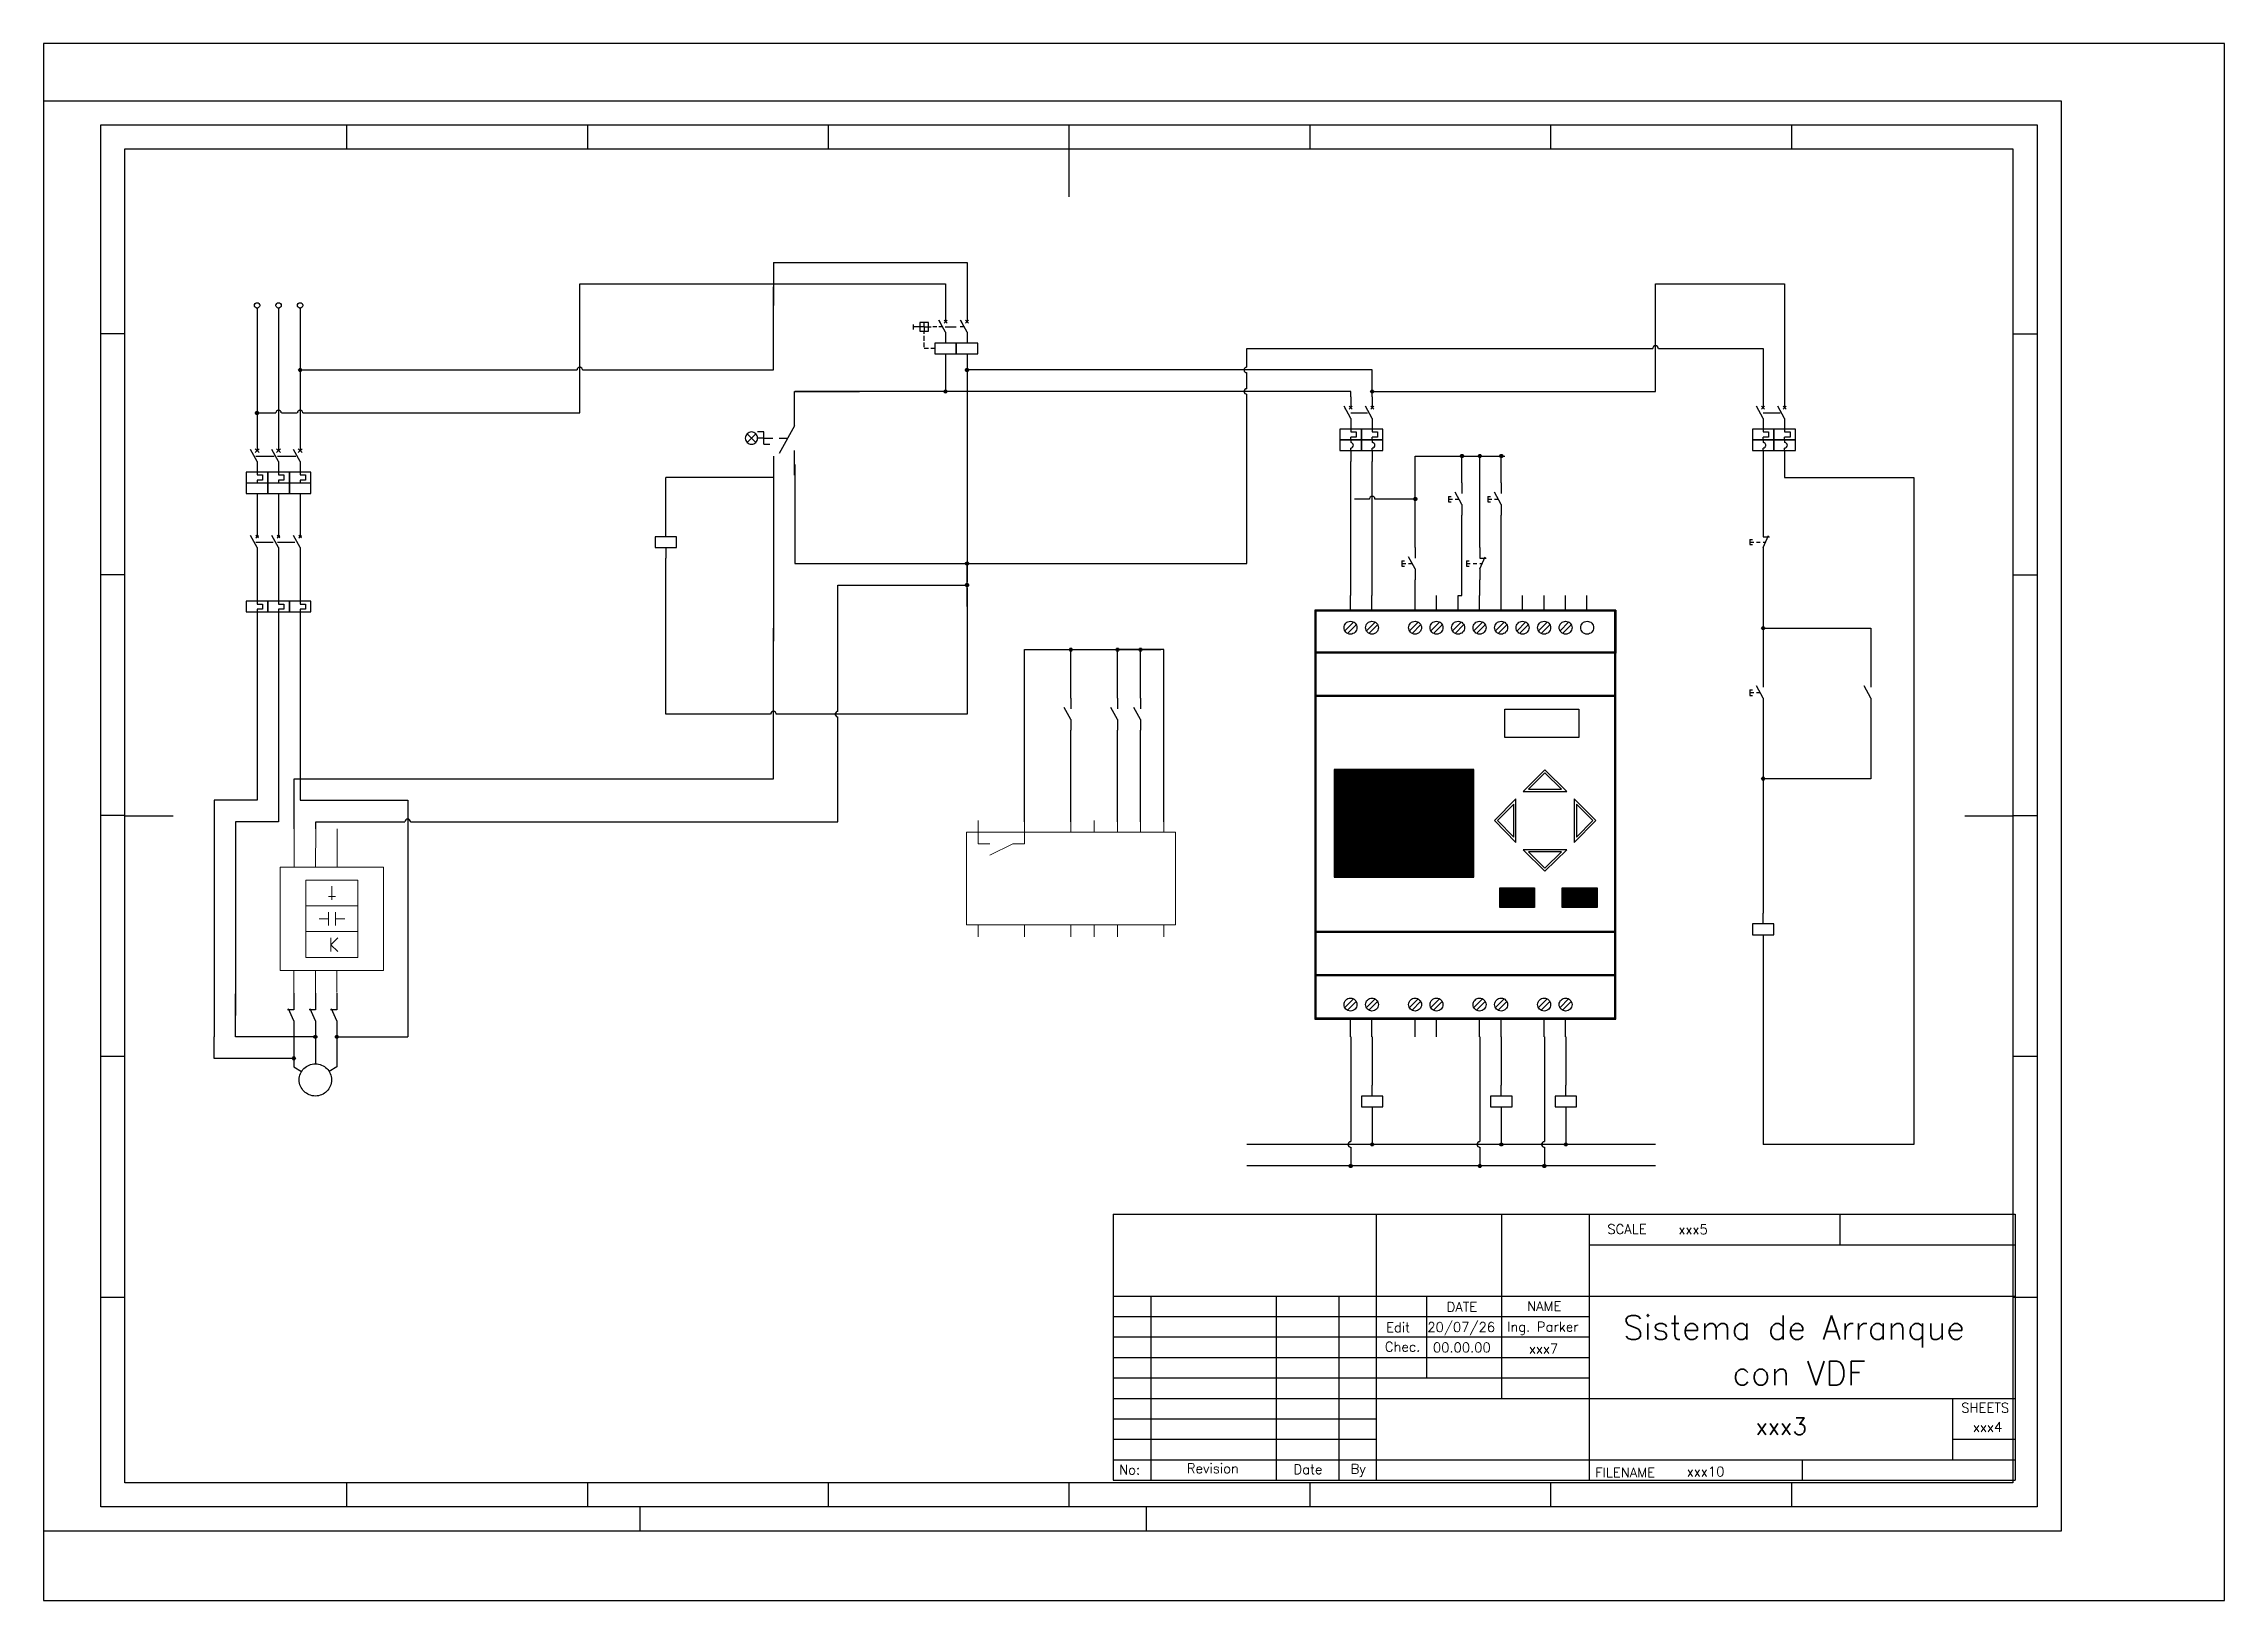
# Paper-space layout 'IEC A3 Title Block' of a CAD drawing. Header units: millimetres. Extents: x 13 to 415, y 5 to 292.
# The model-space entities are those that its viewports show. They can reach past a viewport. Long polylines and large blocks are cut down to what shows.
import ezdxf
from ezdxf.enums import TextEntityAlignment as Align

# ---------------------------------------------------------------- set-up
doc = ezdxf.new("R2010")
doc.units = ezdxf.units.MM
doc.header["$LTSCALE"] = 6
doc.linetypes.add('DASHED', pattern=[0.75, 0.5, -0.25])
for name, color, linetype in [('025', 1, 'Continuous'), ('035', 5, 'Continuous'), ('07', 7, 'Continuous'), ('LINK', 9, 'DASHED'), ('MISC', 2, 'Continuous'), ('PDF_Geometry', 7, 'Continuous'), ('PDF_Solid Fills', 1, 'Continuous'), ('PDF_Text', 7, 'Continuous'), ('RED_2.5mm^2', 1, 'Continuous'), ('SYMS', 7, 'Continuous'), ('TAGS', 51, 'Continuous'), ('TERMS', 4, 'Continuous'), ('XREF', 7, 'Continuous'), ('XREFCHILD', 134, 'Continuous')]:
    doc.layers.add(name, color=color, linetype=linetype)
doc.styles.add('ISO Proportional', font='isocp.shx')
doc.styles.add('PDF F1', font='arial.ttf')
doc.styles.add('WD', font='romans.shx')
doc.styles.add('WD_IEC', font='isocp2.shx', dxfattribs={"width": 0.9, "height": 4})
pattern_1 = [(45, (-7.4579, -18.24292), (-0.08838835, 0.08838835), [])]

# ---------------------------------------------------------------- blocks, each defined once
blk = doc.blocks.new('IEC_border_a3')
at = {"layer": '035'}
for p, q in [((64, 292), (64, 287)), ((114, 292), (114, 287)), ((164, 292), (164, 287)), ((214, 292), (214, 287)), ((264, 292), (264, 287)), ((314, 292), (314, 287)), ((364, 292), (364, 287)), ((17.97, 248.58), (12.98, 248.58)), ((414.97, 248.54), (409.98, 248.54)), ((17.98, 198.54), (13, 198.54)), ((414.98, 198.5), (410, 198.5)), ((17.98, 148.54), (13, 148.54)), ((414.98, 148.5), (410, 148.5)), ((17.98, 98.54), (13, 98.54)), ((414.98, 98.5), (410, 98.5)), ((18, 48.5), (13.02, 48.5)), ((415, 48.46), (410.02, 48.46)), ((64, 10), (64, 5)), ((114, 10), (114, 5)), ((164, 10), (164, 5)), ((214, 10), (214, 5)), ((264, 10), (264, 5)), ((314, 10), (314, 5)), ((364, 10), (364, 5)), ((125, 0), (125, 5)), ((230, 5), (230, 0))]:
    blk.add_line(p, q, dxfattribs=at)
for points in [[(0, 297), (420, 297), (420, 0), (0, 0)], [(18, 287), (410, 287), (410, 10), (18, 10)]]:
    blk.add_lwpolyline(points, close=True, dxfattribs=at)
at = {"layer": '07'}
for p, q in [((214, 287), (214, 277)), ((18, 148.5), (28, 148.5)), ((400, 148.5), (410, 148.5))]:
    blk.add_line(p, q, dxfattribs=at)
blk.add_lwpolyline([(13, 292), (415, 292), (415, 5), (13, 5)], close=True, dxfattribs=at)
at = {"layer": '035', "style": 'ISO Proportional'}
for s, p in [('1', (37.81, 287.5)), ('2', (87.73, 287.5)), ('3', (137.68, 287.5)), ('4', (187.38, 287.5)), ('5', (237.84, 287.5)), ('6', (287.69, 287.5)), ('7', (337.67, 287.5)), ('8', (387.92, 287.5)), ('A', (13.98, 271.83)), ('A', (410.98, 271.79)), ('B', (14, 221.79)), ('B', (411, 221.75)), ('C', (14, 171.79)), ('C', (411, 171.75)), ('D', (14, 121.79)), ('D', (411, 121.75)), ('E', (14.02, 71.75)), ('E', (411.02, 71.72)), ('F', (14.02, 21.75)), ('F', (411.02, 21.72)), ('1', (37.81, 5.5)), ('2', (87.73, 5.5)), ('3', (137.68, 5.5)), ('4', (187.38, 5.5)), ('5', (237.84, 5.5)), ('6', (287.69, 5.5)), ('7', (337.67, 5.5)), ('8', (387.92, 5.5))]:
    blk.add_text(s, height=3.5, dxfattribs=at).set_placement(p)
blk = doc.blocks.new('IEC_tblock_a3')
at = {"layer": '035'}
for p, q in [((-106.6, 55.25), (-106.6, 17)), ((-36.4, 55.25), (-36.4, 48.88)), ((-88.4, 48.88), (0, 48.88)), ((-179.4, 38.25), (-179.4, 0)), ((-153.4, 38.25), (-153.4, 0)), ((-140.4, 38.25), (-140.4, 0)), ((-122.2, 38.25), (-122.2, 21.25)), ((-187.2, 34), (-88.4, 34)), ((-187.2, 29.75), (-88.4, 29.75)), ((-187.2, 25.5), (-88.4, 25.5)), ((-187.2, 21.25), (-88.4, 21.25)), ((-187.2, 17), (-132.6, 17)), ((-187.2, 12.75), (-132.6, 12.75)), ((-187.2, 8.5), (-132.6, 8.5)), ((-13, 8.5), (0, 8.5)), ((-187.2, 4.25), (0, 4.25)), ((-44.2, 4.25), (-44.2, 0))]:
    blk.add_line(p, q, dxfattribs=at)
at = {"layer": '07'}
for p, q in [((-187.2, 55.25), (-187.2, 0)), ((-187.2, 55.25), (0, 55.25)), ((-132.6, 55.25), (-132.6, 0)), ((-88.4, 55.25), (-88.4, 0)), ((0, 55.25), (0, 0)), ((-187.2, 38.25), (0, 38.25)), ((-132.6, 17), (0, 17)), ((-13, 17), (-13, 4.25)), ((-187.2, 0), (0, 0))]:
    blk.add_line(p, q, dxfattribs=at)
at = {"style": 'WD'}
for tag, p in [('SCALE', (-69.88, 51.07)), ('SH', (-8.74, 10.06)), ('FILENAME', (-68.15, 0.8))]:
    blk.add_attdef(tag, p, '', height=2, dxfattribs=at)
for tag, height, p in [('EDDATE', 2, (-114.97, 30.8)), ('EDBY', 2, (-98.02, 30.86)), ('PROJDESC', 5, (-45.9, 29.2)), ('CKDATE', 2, (-114.85, 26.58)), ('CKBY', 2, (-97.88, 26.3)), ('DWGDESC', 5, (-44.85, 19.72)), ('DWGNO', 3.5, (-48.54, 9.46))]:
    blk.add_attdef(tag, text='', height=height, dxfattribs=at).set_placement(p, align=Align.CENTER)
at = {"style": 'WD', "flags": 1}
blk.add_attdef('WD_TB', (-120.95, 11.91), '', height=2, dxfattribs=at)
at = {"layer": '025', "style": 'WD'}
for s, p in [('SCALE', (-80.57, 51.13)), ('NAME', (-97.74, 35.14)), ('No:', (-183.81, 1.19)), ('Revision', (-166.53, 1.47)), ('Date', (-146.79, 1.28)), ('By', (-136.33, 1.37))]:
    blk.add_text(s, height=2, dxfattribs=at).set_placement(p, align=Align.CENTER)
for s, p in [('DATE', (-118, 35)), ('Edit', (-130.55, 30.72)), ('Chec.', (-130.82, 26.72)), ('SHEETS', (-11.17, 14.05)), ('FILENAME', (-87.18, 0.61))]:
    blk.add_text(s, height=2, dxfattribs=at).set_placement(p)
blk = doc.blocks.new('*U6')
for p, q in [((-5, 10.1), (-5, -10.1)), ((5, 0), (-5, 10.1)), ((-5, -10.1), (5, 0)), ((-4, 7.7), (-4, -7.7)), ((3.6, 0), (-4, 7.7)), ((-4, -7.7), (3.6, 0))]:
    blk.add_line(p, q)
blk = doc.blocks.new('LOGO')
h = blk.add_hatch()
h.set_pattern_fill('ANSI31', color=5)
h.set_pattern_definition(pattern_1)
h.paths.add_polyline_path([(78.7, 72.4), (78.7, 122.4), (13.7, 122.4), (13.7, 72.4)])
h = blk.add_hatch()
h.set_pattern_fill('ANSI31', color=105)
h.set_pattern_definition(pattern_1)
h.paths.add_polyline_path([(90.7, 67.3), (90.7, 58.3), (106.8, 58.3), (106.8, 67.3)])
h.paths.add_polyline_path([(135.9, 58.3), (135.9, 67.3), (119.7, 67.3), (119.7, 58.3)])
for p, q in [((21.3, 195.9), (21.3, 203.3)), ((31.3, 195.9), (31.3, 203.3)), ((51.3, 195.9), (51.3, 203.3)), ((61.3, 195.9), (61.3, 203.3)), ((71.3, 195.9), (71.3, 203.3)), ((81.3, 195.9), (81.3, 203.3)), ((91.3, 195.9), (91.3, 203.3)), ((101.3, 195.9), (101.3, 203.3)), ((111.3, 195.9), (111.3, 203.3)), ((121.3, 195.9), (121.3, 203.3)), ((131.1, 195.9), (131.1, 203.3)), ((4.7, 196.4), (4.7, 6.4)), ((144.7, 196.4), (4.7, 196.4)), ((144.7, 195.9), (4.7, 195.9)), ((5.2, 196.4), (5.2, 6.4)), ((144.2, 6.4), (144.2, 196.4)), ((144.7, 196.4), (144.7, 176.4)), ((144.7, 6.4), (144.7, 196.4)), ((18.7, 186.8), (22.7, 190.9)), ((19.9, 185.6), (23.9, 189.7)), ((28.7, 186.8), (32.7, 190.9)), ((29.9, 185.6), (33.9, 189.7)), ((48.7, 186.8), (52.7, 190.9)), ((49.9, 185.6), (53.9, 189.7)), ((58.7, 186.8), (62.7, 190.9)), ((59.9, 185.6), (63.9, 189.7)), ((68.7, 186.8), (72.7, 190.9)), ((69.9, 185.6), (73.9, 189.7)), ((78.7, 186.8), (82.7, 190.9)), ((79.9, 185.6), (83.9, 189.7)), ((88.7, 186.8), (92.7, 190.9)), ((89.9, 185.6), (93.9, 189.7)), ((98.7, 186.8), (102.7, 190.9)), ((99.9, 185.6), (103.9, 189.7)), ((108.7, 186.8), (112.7, 190.9)), ((109.9, 185.6), (113.9, 189.7)), ((118.7, 186.8), (122.7, 190.9)), ((119.9, 185.6), (123.9, 189.7)), ((144.7, 176.9), (4.7, 176.9)), ((4.7, 176.4), (4.7, 156.4)), ((144.7, 176.4), (4.7, 176.4)), ((4.7, 156.9), (144.7, 156.9)), ((4.7, 156.4), (144.7, 156.4)), ((144.7, 47.1), (5.2, 47.1)), ((144.7, 46.6), (5.2, 46.6)), ((144.7, 27.1), (144.7, 47.1)), ((5.2, 27.1), (144.7, 27.1)), ((5.2, 7.1), (5.2, 27.1)), ((5.2, 26.6), (144.7, 26.6)), ((18.7, 11.7), (22.7, 15.8)), ((19.9, 10.5), (23.9, 14.6)), ((28.7, 11.7), (32.7, 15.8)), ((29.9, 10.5), (33.9, 14.6)), ((48.7, 11.7), (52.7, 15.8)), ((49.9, 10.5), (53.9, 14.6)), ((58.7, 11.7), (62.7, 15.8)), ((59.9, 10.5), (63.9, 14.6)), ((78.7, 11.7), (82.7, 15.8)), ((79.9, 10.5), (83.9, 14.6)), ((88.7, 11.7), (92.7, 15.8)), ((89.9, 10.5), (93.9, 14.6)), ((108.7, 11.7), (112.7, 15.8)), ((109.9, 10.5), (113.9, 14.6)), ((118.7, 11.7), (122.7, 15.8)), ((119.9, 10.5), (123.9, 14.6)), ((4.7, 6.9), (144.7, 6.9)), ((4.7, 6.4), (144.7, 6.4)), ((5.2, 6.9), (5.2, 7.1)), ((21.3, -1.9), (21.3, 6.9)), ((31.3, -1.9), (31.3, 6.9)), ((51.3, -1.9), (51.3, 6.9)), ((61.3, -1.9), (61.3, 6.9)), ((81.3, -1.9), (81.3, 6.9)), ((91.3, -1.9), (91.3, 6.9)), ((111.3, -1.9), (111.3, 6.9)), ((121.3, -1.9), (121.3, 6.9))]:
    blk.add_line(p, q)
at = {"color": 5}
for p, q in [((78.7, 122.4), (13.7, 122.4)), ((13.7, 122.4), (13.7, 72.4)), ((78.7, 72.4), (78.7, 122.4)), ((13.7, 72.4), (78.7, 72.4))]:
    blk.add_line(p, q, dxfattribs=at)
for points in [[(93.1, 150.5), (127.4, 150.5), (127.4, 137.2), (93.1, 137.2)], [(90.7, 67.3), (106.8, 67.3), (106.8, 58.3), (90.7, 58.3)], [(119.7, 67.3), (135.9, 67.3), (135.9, 58.3), (119.7, 58.3)]]:
    blk.add_lwpolyline(points, close=True)
for centre in [(21.3, 188.3), (31.3, 188.3), (51.3, 188.3), (61.3, 188.3), (71.3, 188.3), (81.3, 188.3), (91.3, 188.3), (101.3, 188.3), (111.3, 188.3), (121.3, 188.3), (131.3, 188.3), (21.3, 13.1), (31.3, 13.1), (51.3, 13.1), (61.3, 13.1), (81.3, 13.1), (91.3, 13.1), (111.3, 13.1), (121.3, 13.1)]:
    blk.add_circle(centre, 3)
at = {"color": 0, "linetype": 'ByBlock', "lineweight": -2, "transparency": 16777216}
for p, rotation in [((111.7, 117.2), 90), ((93.2, 98.6), 180), ((111.7, 80.1), 270)]:
    blk.add_blockref('*U6', p, dxfattribs=dict(at, rotation=rotation))
blk.add_blockref('*U6', (130.3, 98.6), dxfattribs=at)
at = {"char_height": 5.104, "attachment_point": 1}
for s, insert in [(' {\\f@Arial Unicode MS|b0|i0|c0|p34;L   N        I1  I2  I3  I4  I5  I6  I7  I8}', (16.8, 182.7)), ('   {\\f@Arial Unicode MS|b0|i0|c0|p34;Q1          Q2          Q3           Q4}', (16.6, 24.6))]:
    blk.add_mtext_dynamic_manual_height_columns(s, width=125.681, gutter_width=9.72, heights=[6.8], dxfattribs=dict(at, insert=insert))
at = {"color": 41, "true_color": 0xf4ee51, "insert": (14.2, 149.1), "char_height": 6.671, "attachment_point": 1}
blk.add_mtext_dynamic_manual_height_columns('{\\fArial Narrow|b0|i0|c0|p34;LOGO}', width=42.312, gutter_width=12.7, heights=[0], dxfattribs=at)
at = {"color": 4, "insert": (14.2, 136.8), "char_height": 6.846, "attachment_point": 1}
blk.add_mtext('{\\fBahnschrift SemiBold|b0|i0|c0|p34;SIEMENS}', dxfattribs=at)
at = {"style": 'WD_IEC', "width": 0.8}
for tag, p in [('TERM01', (20.3, 203.3)), ('TERM02', (30.3, 203.3)), ('TERM03', (50.3, 203.3)), ('TERM04', (60.3, 203.3)), ('TERM05', (70.3, 203.3)), ('TERM06', (80.3, 203.3)), ('TERM07', (90.3, 203.3)), ('TERM08', (100.3, 203.2)), ('TERM09', (110.3, 203.3)), ('TERM10', (120.3, 203.3)), ('TERM11', (130.1, 203.3))]:
    blk.add_attdef(tag, text='', height=2, rotation=90, dxfattribs=at).set_placement(p, align=Align.RIGHT)
at = {"style": 'WD_IEC', "flags": 1}
for tag, p in [('X2TERM01', (21.3, 203.3)), ('X2TERM02', (31.3, 203.3)), ('X2TERM03', (51.3, 203.3)), ('X2TERM04', (61.3, 203.3)), ('X2TERM05', (71.3, 203.3)), ('X2TERM06', (81.3, 203.3)), ('X2TERM07', (91.3, 203.3)), ('X2TERM08', (101.3, 203.2)), ('X2TERM09', (111.3, 203.3)), ('X2TERM10', (121.3, 203.3)), ('X2TERM11', (131.1, 203.3)), ('X8TERM12', (21.3, -1.3)), ('X8TERM13', (31.3, -1.9)), ('X8TERM14', (51.3, -1.9)), ('X8TERM15', (61.3, -1.9)), ('X8TERM16', (81.3, -1.9)), ('X8TERM17', (91.3, -1.9)), ('X8TERM18', (111.3, -1.9)), ('X8TERM19', (121.3, -1.9))]:
    blk.add_attdef(tag, p, '', height=0.08, dxfattribs=at)
at = {"style": 'WD_IEC'}
for tag, height, p in [('DESC1', 2.7, (-1.4, 189.9)), ('TAG1', 2.5, (-1.5, 194.9)), ('DESC3', 2.7, (-0.9, 181.8)), ('DESC2', 2.7, (-0.8, 185.8))]:
    blk.add_attdef(tag, text='', height=height, dxfattribs=at).set_placement(p, align=Align.RIGHT)
blk.add_attdef('RATING1', (-14.2, 177.5), '', height=2.7, dxfattribs=at)
at = {"style": 'WD_IEC', "width": 0.8}
for tag, p in [('TERM12', (20.3, -1.3)), ('TERM13', (30.3, -1.9)), ('TERM14', (50.3, -1.9)), ('TERM15', (60.3, -1.9)), ('TERM16', (80.3, -1.9)), ('TERM17', (90.3, -1.9)), ('TERM18', (110.3, -1.9)), ('TERM19', (120.3, -1.9))]:
    blk.add_attdef(tag, p, '', height=2, rotation=90, dxfattribs=at)
blk = doc.blocks.new('VCB11THI')
for p, q in [((0, -2.5), (-3.1, 3.1)), ((-0.9, 3.4), (0.9, 1.6)), ((-0.9, 1.6), (0.9, 3.4)), ((0, 7.5), (0, 2.5)), ((0, -2.5), (0, -8.8)), ((0, -8.8), (2.5, -8.8)), ((2.5, -8.8), (2.5, -11.2)), ((-5, -12.5), (5, -12.5)), ((0, -11.2), (0, -12.5)), ((2.5, -11.2), (0, -11.2)), ((0, -17.5), (0, -22.5))]:
    blk.add_line(p, q)
blk.add_lwpolyline([(-5, -7.5), (-5, -17.5), (5, -17.5), (5, -7.5)], close=True)
at = {"style": 'WD_IEC'}
for tag, p in [('TAG1', (-8, -1.7)), ('INST', (-8, 5.3)), ('LOC', (-8, 1.8)), ('RATING1', (-8, -6.3)), ('DESC3', (-8, -21.3)), ('DESC2', (-8, -17.8)), ('DESC1', (-8, -14.3))]:
    blk.add_attdef(tag, text='', height=2.5, dxfattribs=at).set_placement(p, align=Align.RIGHT)
blk.add_attdef('TERM01', text='', height=2, rotation=90, dxfattribs=at).set_placement((-1, 7.5), align=Align.RIGHT)
at = {"style": 'WD_IEC', "flags": 1}
for tag, p, height in [('X4LINK', (-2, 0), 0.32), ('X1LINK', (-0.5, 0), 0.32), ('X2TERM01', (0, 7.5), 0.32), ('MFG', (2.8, 6.5), 1.5), ('CAT', (2.8, 4), 1.5), ('COMMON', (-3.8, -8.8), 1), ('ASSYCODE', (1, -19), 1), ('FAMILY', (1, -20.5), 1), ('X8TERM02', (0, -22.5), 0.32), ('CATDESC', (1, -22), 1)]:
    blk.add_attdef(tag, p, '', height=height, dxfattribs=at)
at = {"lineweight": 15, "style": 'WD_IEC'}
blk.add_attdef('XREF', text='', height=2.5, dxfattribs=at).set_placement((-8, -10.3), align=Align.RIGHT)
at = {"style": 'WD_IEC'}
blk.add_attdef('TERM02', (-1, -22.5), '', height=2, rotation=90, dxfattribs=at)
at = {"linetype": 'Continuous', "style": 'WD_IEC'}
blk.add_attdef('T', text='', height=2.5, dxfattribs=at).set_placement((0, -15), align=Align.MIDDLE_CENTER)
blk = doc.blocks.new('VCB21THI')
for p, q in [((0, -2.5), (-3.1, 3.1)), ((-0.9, 3.4), (0.9, 1.6)), ((-0.9, 1.6), (0.9, 3.4)), ((0, 7.5), (0, 2.5)), ((0, -2.5), (0, -8.8)), ((0, -8.8), (2.5, -8.8)), ((2.5, -8.8), (2.5, -11.2)), ((-5, -12.5), (5, -12.5)), ((0, -11.2), (0, -12.5)), ((2.5, -11.2), (0, -11.2)), ((0, -17.5), (0, -22.5))]:
    blk.add_line(p, q)
blk.add_lwpolyline([(-5, -7.5), (-5, -17.5), (5, -17.5), (5, -7.5)], close=True)
at = {"style": 'WD_IEC'}
for tag, p in [('TAG2', (-8, -1.7)), ('INST', (-8, 5.3)), ('LOC', (-8, 1.8)), ('DESC3', (-8, -21.3)), ('DESC2', (-8, -17.8)), ('DESC1', (-8, -14.3))]:
    blk.add_attdef(tag, text='', height=2.5, dxfattribs=at).set_placement(p, align=Align.RIGHT)
blk.add_attdef('TERM01', text='', height=2, rotation=90, dxfattribs=at).set_placement((-1, 7.5), align=Align.RIGHT)
at = {"style": 'WD_IEC', "flags": 1}
for tag, p, height in [('X4LINK', (-2, 0), 0.32), ('X1LINK', (-0.5, 0), 0.32), ('X2TERM01', (0, 7.5), 0.32), ('CONTACT', (-5, -7.5), 1), ('FAMILY', (1, -20.5), 1), ('X8TERM02', (0, -22.5), 0.32)]:
    blk.add_attdef(tag, p, '', height=height, dxfattribs=at)
blk.add_attdef('RATING1', text='', height=2.5, dxfattribs=at).set_placement((-8, -6.3), align=Align.RIGHT)
at = {"lineweight": 15, "style": 'WD_IEC'}
blk.add_attdef('XREF', text='', height=2.5, dxfattribs=at).set_placement((-8, -10.3), align=Align.RIGHT)
at = {"style": 'WD_IEC'}
blk.add_attdef('TERM02', (-1, -22.5), '', height=2, rotation=90, dxfattribs=at)
at = {"linetype": 'Continuous', "style": 'WD_IEC'}
blk.add_attdef('T', text='', height=2.5, dxfattribs=at).set_placement((0, -15), align=Align.MIDDLE_CENTER)
blk = doc.blocks.new('VCB1')
for p, q in [((0, -2.5), (-3.1, 3.1)), ((0.6, 1.9), (-0.6, 3.1)), ((-0.6, 1.9), (0.6, 3.1)), ((0, 7.5), (0, 2.5)), ((0, -2.5), (0, -7.5))]:
    blk.add_line(p, q)
at = {"style": 'WD_IEC'}
for tag, p in [('TAG1', (-8, -1.7)), ('INST', (-8, 5.3)), ('LOC', (-8, 1.8)), ('RATING1', (-8, -6.3)), ('DESC3', (-8, -21.3)), ('DESC2', (-8, -17.8)), ('DESC1', (-8, -14.3))]:
    blk.add_attdef(tag, text='', height=2.5, dxfattribs=at).set_placement(p, align=Align.RIGHT)
blk.add_attdef('TERM01', text='', height=2, rotation=90, dxfattribs=at).set_placement((-1, 7.5), align=Align.RIGHT)
blk.add_attdef('TERM02', (-1, -7.5), '', height=2, rotation=90, dxfattribs=at)
at = {"style": 'WD_IEC', "flags": 1}
for tag, p, height in [('X4LINK', (-2, 0), 0.32), ('X1LINK', (-0.5, 0), 0.32), ('X2TERM01', (0, 7.5), 0.32), ('MFG', (2.8, 6.5), 1.5), ('CAT', (2.8, 4), 1.5), ('X8TERM02', (0, -7.5), 0.32), ('ASSYCODE', (1, -9), 1), ('FAMILY', (1, -10.5), 1), ('CATDESC', (1, -12), 1), ('CONTACT', (1, -13.5), 1), ('COMMON', (2.2, -14.8), 1)]:
    blk.add_attdef(tag, p, '', height=height, dxfattribs=at)
at = {"lineweight": 15, "style": 'WD_IEC'}
blk.add_attdef('XREF', text='', height=2.5, dxfattribs=at).set_placement((-8, -10.3), align=Align.RIGHT)
blk = doc.blocks.new('VCB2')
for p, q in [((0, -2.5), (-3.1, 3.1)), ((0.6, 1.9), (-0.6, 3.1)), ((-0.6, 1.9), (0.6, 3.1)), ((0, 7.5), (0, 2.5)), ((0, -2.5), (0, -7.5))]:
    blk.add_line(p, q)
at = {"style": 'WD_IEC'}
for tag, p in [('INST', (-8, 2.7)), ('LOC', (-8, -0.3)), ('TAG2', (-8, -3.3)), ('DESC3', (-8, -19.3)), ('DESC2', (-8, -16.3)), ('DESC1', (-8, -13.3))]:
    blk.add_attdef(tag, text='', height=2.5, dxfattribs=at).set_placement(p, align=Align.RIGHT)
blk.add_attdef('TERM01', text='', height=2, rotation=90, dxfattribs=at).set_placement((-1, 7.5), align=Align.RIGHT)
blk.add_attdef('TERM02', (-1, -7.5), '', height=2, rotation=90, dxfattribs=at)
at = {"style": 'WD_IEC', "flags": 1}
for tag, p, height in [('X4LINK', (-2.5, 0), 0.32), ('X1LINK', (-0.5, 0), 0.32), ('X2TERM01', (0, 7.5), 0.32), ('X8TERM02', (0, -7.5), 0.32), ('FAMILY', (1, -10.5), 1), ('CONTACT', (1, -13.5), 1)]:
    blk.add_attdef(tag, p, '', height=height, dxfattribs=at)
blk.add_attdef('RATING1', text='', height=2.5, dxfattribs=at).set_placement((-8, -6.3), align=Align.RIGHT)
at = {"lineweight": 15, "style": 'WD_IEC'}
blk.add_attdef('XREF', text='', height=2.5, dxfattribs=at).set_placement((-8, -10.3), align=Align.RIGHT)
blk = doc.blocks.new('VOL1')
for p, q in [((-5, 2.5), (-5, -2.5)), ((5, 2.5), (-5, 2.5)), ((0, 7.5), (0, 1.2)), ((0, 1.2), (2.5, 1.2)), ((2.5, 1.2), (2.5, -1.2)), ((5, -2.5), (5, 2.5)), ((-5, -2.5), (5, -2.5)), ((0, -1.2), (0, -7.5)), ((2.5, -1.2), (0, -1.2))]:
    blk.add_line(p, q)
at = {"style": 'WD_IEC'}
for tag, p in [('INST', (-6.5, 9)), ('RATING1', (-6.5, -2.5)), ('TAG1', (-6.5, 2)), ('LOC', (-6.5, 5.5)), ('DESC1', (-6.5, -10.3)), ('XREF', (-6.5, -6.5)), ('DESC3', (-6.5, -17.3)), ('DESC2', (-6.5, -13.8))]:
    blk.add_attdef(tag, text='', height=2.5, dxfattribs=at).set_placement(p, align=Align.RIGHT)
at = {"style": 'WD_IEC', "flags": 1}
for tag, p, height in [('X4LINK', (-5, 0), 0.32), ('X2TERM01', (0, 7.5), 0.32), ('MFG', (2.8, 6.5), 1.5), ('CAT', (2.8, 4), 1.5), ('X1LINK', (5, 0), 0.32), ('X8TERM02', (0, -7.5), 0.32), ('ASSYCODE', (1, -4), 1), ('FAMILY', (1, -5.5), 1), ('CATDESC', (1, -7), 1)]:
    blk.add_attdef(tag, p, '', height=height, dxfattribs=at)
at = {"style": 'WD_IEC'}
blk.add_attdef('TERM01', text='', height=2, rotation=90, dxfattribs=at).set_placement((-1, 7.5), align=Align.RIGHT)
blk.add_attdef('TERM02', (-1, -7.5), '', height=2, rotation=90, dxfattribs=at)
blk = doc.blocks.new('VOL2')
for p, q in [((-5, 2.5), (-5, -2.5)), ((5, 2.5), (-5, 2.5)), ((0, 7.5), (0, 1.2)), ((0, 1.2), (2.5, 1.2)), ((2.5, 1.2), (2.5, -1.2)), ((5, -2.5), (5, 2.5)), ((-5, -2.5), (5, -2.5)), ((0, -1.2), (0, -7.5)), ((2.5, -1.2), (0, -1.2))]:
    blk.add_line(p, q)
at = {"style": 'WD_IEC'}
for tag, p in [('INST', (-6.5, 9)), ('RATING1', (-6.5, -2.5)), ('TAG2', (-6.5, 2)), ('LOC', (-6.5, 5.5)), ('DESC1', (-6.5, -10.3)), ('XREF', (-6.5, -6.5)), ('DESC3', (-6.5, -17.3)), ('DESC2', (-6.5, -13.8))]:
    blk.add_attdef(tag, text='', height=2.5, dxfattribs=at).set_placement(p, align=Align.RIGHT)
at = {"style": 'WD_IEC', "flags": 1}
for tag, p, height in [('X4LINK', (-5, 0), 0.32), ('X2TERM01', (0, 7.5), 0.32), ('X1LINK', (5, 0), 0.32), ('X8TERM02', (0, -7.5), 0.32), ('FAMILY', (1, -5.5), 1)]:
    blk.add_attdef(tag, p, '', height=height, dxfattribs=at)
at = {"style": 'WD_IEC'}
blk.add_attdef('TERM01', text='', height=2, rotation=90, dxfattribs=at).set_placement((-1, 7.5), align=Align.RIGHT)
blk.add_attdef('TERM02', (-1, -7.5), '', height=2, rotation=90, dxfattribs=at)
blk = doc.blocks.new('VFD1')
at = {"layer": 'PDF_Geometry', "lineweight": 18}
for points in [[(7.3, 66.7), (7.3, 48.9)], [(17.3, 66.7), (17.2, 48.9)], [(27.3, 66.7), (27.2, 48.9)], [(12.7, 30.9), (36.8, 30.9)], [(23.2, 35.2), (26.4, 35.2)], [(24.7, 40), (24.7, 33.7)], [(18.8, 24.8), (23.2, 24.8)], [(23.2, 28), (23.2, 21.7)], [(26.4, 28), (26.4, 21.7)], [(26.4, 24.8), (30.8, 24.8)], [(12.7, 18.9), (36.8, 18.9)], [(27.5, 9.7), (24.3, 12.8), (27.5, 16.1)], [(24.3, 16.1), (24.3, 9.7)], [(7.1, 0.8), (7.1, -9.7)], [(17.1, 0.8), (17.1, -9.6)], [(27.1, 0.7), (27.1, -9.4)]]:
    blk.add_lwpolyline(points, dxfattribs=at)
for points in [[(0.7, 48.9), (48.8, 48.9), (48.8, 0.8), (0.7, 0.8)], [(12.7, 42.8), (36.8, 42.8), (36.8, 6.9), (12.7, 6.9)]]:
    blk.add_lwpolyline(points, close=True, dxfattribs=at)
at = {"layer": 'PDF_Solid Fills', "color": 7, "lineweight": 18, "transparency": 33554559}
for points in [[(23.2, 38.5), (26.4, 38.5), (24.7, 35.2)], [(27.5, 11.3), (26, 9.7), (27.5, 9.7)]]:
    blk.add_solid(points, dxfattribs=at)
at = {"style": 'WD_IEC', "width": 0.8}
for tag, p in [('TERM01', (6.3, 66.7)), ('TERM02', (16.3, 66.6)), ('TERM03', (26.3, 66.7))]:
    blk.add_attdef(tag, text='', height=2, rotation=90, dxfattribs=at).set_placement(p, align=Align.RIGHT)
at = {"style": 'WD_IEC', "flags": 1}
for tag, p in [('X2TERM01', (7.3, 66.7)), ('X2TERM02', (17.3, 66.6)), ('X2TERM03', (27.3, 66.7)), ('X8TERM04', (7.1, -9.7)), ('X8TERM05', (17.1, -9.6)), ('X8TERM06', (27.1, -9.4))]:
    blk.add_attdef(tag, p, '', height=0.08, dxfattribs=at)
at = {"style": 'WD_IEC'}
for tag, height, p in [('DESC1', 2.7, (-2.5, 43)), ('DESC2', 2.7, (-1.9, 38.8)), ('TAG1', 2.5, (-2.7, 47.5)), ('RATING1', 2.7, (-2.3, 30.3)), ('DESC3', 2.7, (-2, 34.5))]:
    blk.add_attdef(tag, text='', height=height, dxfattribs=at).set_placement(p, align=Align.RIGHT)
at = {"style": 'WD_IEC', "width": 0.8}
for tag, p in [('TERM04', (6.1, -9.7)), ('TERM05', (16.1, -9.6)), ('TERM06', (26.1, -9.4))]:
    blk.add_attdef(tag, p, '', height=2, rotation=90, dxfattribs=at)
blk = doc.blocks.new('VMO13')
blk.add_circle((0, 0), 7.5)
at = {"style": 'WD_IEC'}
for tag, p in [('INST', (-12.9, 12.8)), ('LOC', (-12.9, 9.2)), ('DESC2', (-12.9, -2)), ('DESC1', (-12.9, 1.5)), ('TAG1', (-12.9, 5.8)), ('RATING2', (-12.9, -12.5)), ('RATING1', (-12.9, -9)), ('DESC3', (-12.9, -5.5)), ('RATING4', (-13, -19.6)), ('RATING3', (-12.9, -16))]:
    blk.add_attdef(tag, text='', height=2.5, dxfattribs=at).set_placement(p, align=Align.RIGHT)
blk.add_attdef('TERM02', (-0.7, 7.8), '', height=2, rotation=90, dxfattribs=at)
at = {"style": 'WD_IEC', "flags": 1}
for tag, p, height in [('MFG', (12.8, 9), 1.5), ('X4LINK', (-7.5, 0), 0.32), ('X0TERM01', (-6.4, 3.9), 0.32), ('X2TERM02', (0, 7.5), 0.32), ('X0TERM03', (6.4, 3.9), 0.32), ('X1LINK', (7.5, 0), 0.32), ('CAT', (12.8, 6.5), 1.5), ('X8TERM04', (0, -7.5), 0.32), ('ASSYCODE', (1, -9), 1), ('FAMILY', (1, -10.5), 1), ('CATDESC', (1, -12), 1)]:
    blk.add_attdef(tag, p, '', height=height, dxfattribs=at)
at = {"style": 'WD_IEC'}
for tag, p in [('TERM01', (-7.4, 4.3)), ('TERM03', (9.3, 4.5)), ('TERM04', (-0.6, -7.9))]:
    blk.add_attdef(tag, text='', height=2, rotation=90, dxfattribs=at).set_placement(p, align=Align.RIGHT)
for tag, p in [('M', (-0.2, 1.3)), ('3~', (-0.1, -3.7))]:
    blk.add_attdef(tag, text='', height=2.5, dxfattribs=at).set_placement(p, align=Align.CENTER)
at = {"lineweight": 15, "style": 'WD_IEC'}
blk.add_attdef('XREF', text='', height=2.5, dxfattribs=at).set_placement((-13.2, -22.9), align=Align.RIGHT)
blk = doc.blocks.new('VT0_02')
blk.add_circle((0, 0), 1.25)
at = {"style": 'WD_IEC', "flags": 1}
for tag, p in [('X4TERM01', (-1.25, 0)), ('X2TERM01', (0, 1.25)), ('X1TERM01', (1.25, 0)), ('X8TERM01', (0, -1.25))]:
    blk.add_attdef(tag, p, '', height=0.32, dxfattribs=at)
blk = doc.blocks.new('WDDOT')
for radius in [0.72, 0.449, 0.223]:
    blk.add_circle((0, 0), radius)
blk = doc.blocks.new('VSW11S77')
for p, q in [((0, 7.5), (0, 2.5)), ((-9.63, -0.88), (-7.87, 0.88)), ((-7.87, -0.88), (-9.63, 0.88)), ((-6.25, 0), (-7.5, 0)), ((-6.25, 1.25), (-6.25, -1.25)), ((-6.25, 1.25), (-5, 1.25)), ((-6.25, 0), (-4.38, 0)), ((0, -2.5), (-3.13, 3.13)), ((-3.13, 0), (-1.39, 0)), ((-6.25, -1.25), (-7.5, -1.25)), ((0, -2.5), (0, -7.5))]:
    blk.add_line(p, q)
blk.add_circle((-8.75, 0), 1.25)
at = {"style": 'WD_IEC'}
for tag, p in [('INST', (-12.03, 9.25)), ('TAG1', (-12.03, 3.25)), ('LOC', (-12.03, 6.25)), ('DESC1', (-12.03, -9.35)), ('DESC3', (-12.03, -15.35)), ('DESC2', (-12.03, -12.35))]:
    blk.add_attdef(tag, text='', height=2.5, dxfattribs=at).set_placement(p, align=Align.RIGHT)
blk.add_attdef('TERM01', text='', height=2, rotation=90, dxfattribs=at).set_placement((-1, 7.5), align=Align.RIGHT)
at = {"style": 'WD_IEC', "flags": 1}
for tag, p, height in [('X2TERM01', (0, 7.5), 0.32), ('CONTACT', (0.5, 4.5), 1), ('X1LINK', (0, 0), 0.32), ('COMMON', (1.75, 3.25), 1), ('ASSYCODE', (1, -4), 1), ('X8TERM02', (0, -7.5), 0.32), ('FAMILY', (1, -5.5), 1), ('CATDESC', (1, -7), 1)]:
    blk.add_attdef(tag, p, '', height=height, dxfattribs=at)
at = {"style": 'WD_IEC', "flags": 9}
for tag, p in [('MFG', (-12.53, -0.25)), ('CAT', (-12.53, -2.75))]:
    blk.add_attdef(tag, text='', height=1.5, dxfattribs=at).set_placement(p, align=Align.RIGHT)
at = {"style": 'WD_IEC'}
blk.add_attdef('TERM02', (-1, -7.5), '', height=2, rotation=90, dxfattribs=at)
at = {"lineweight": 15, "style": 'WD_IEC'}
for tag, p in [('XREF', (-12.03, -6.35)), ('WDTAGALT', (-12.03, -18.35))]:
    blk.add_attdef(tag, text='', height=2.5, dxfattribs=at).set_placement(p, align=Align.RIGHT)
blk = doc.blocks.new('VCR1')
for p, q in [((0, 2.5), (0, 7.5)), ((0, -2.5), (0, -7.5))]:
    blk.add_line(p, q)
blk.add_lwpolyline([(-5, 2.5), (-5, -2.5), (5, -2.5), (5, 2.5)], close=True)
at = {"style": 'WD_IEC'}
for tag, p in [('INST', (-5.2, 11.5)), ('LOC', (-5.2, 8)), ('TAG1', (-5.2, 4.5)), ('DESC2', (-5.2, -10.3)), ('DESC1', (-5.2, -6.8)), ('DESC3', (-5.2, -13.8))]:
    blk.add_attdef(tag, text='', height=2.5, dxfattribs=at).set_placement(p, align=Align.RIGHT)
at = {"style": 'WD_IEC', "flags": 9}
for tag, p in [('MFG', (-6, 1)), ('CAT', (-6, -1.5))]:
    blk.add_attdef(tag, text='', height=1.5, dxfattribs=at).set_placement(p, align=Align.RIGHT)
at = {"style": 'WD_IEC', "flags": 1}
for tag, p, height in [('X4LINK', (-5, 0), 0.32), ('X2TERM01', (0, 7.5), 0.32), ('X1LINK', (5, 0), 0.32), ('X8TERM02', (0, -7.5), 0.32), ('ASSYCODE', (1, -4), 1), ('FAMILY', (1, -5.5), 1), ('CATDESC', (1, -7), 1)]:
    blk.add_attdef(tag, p, '', height=height, dxfattribs=at)
at = {"style": 'WD_IEC'}
blk.add_attdef('TERM01', text='', height=2, rotation=90, dxfattribs=at).set_placement((-1, 7.5), align=Align.RIGHT)
blk.add_attdef('TERM02', (-1, -7.5), '', height=2, rotation=90, dxfattribs=at)
at = {"lineweight": 9, "style": 'WD_IEC'}
for tag, p in [('NO', (-5.5, -16.5)), ('NC', (-5.5, -20))]:
    blk.add_attdef(tag, text='', height=2.5, dxfattribs=at).set_placement(p, align=Align.TOP_RIGHT)
for tag, p in [('XREFNO', (-4, -16.5)), ('XREFNC', (-4, -20))]:
    blk.add_attdef(tag, text='', height=2.5, dxfattribs=at).set_placement(p, align=Align.TOP_LEFT)
blk = doc.blocks.new('VCB11Q29')
for p, q in [((-15, 1.2), (-15, -1.2)), ((-12, 0), (-15, 0)), ((-10, 2), (-12, 2)), ((-12, 2), (-12, -2)), ((-10, 0), (-12, 0)), ((-10, 0), (-10, 2)), ((-8, 2), (-10, 2)), ((-10, 0), (-10, -2)), ((-10, 0), (-8, 0)), ((-8, -2), (-8, 2)), ((-8, 0), (-6.7, 0)), ((-4.1, 0), (-5.9, 0)), ((-1.4, 0), (-3.2, 0)), ((0, -2.5), (-3.1, 3.1)), ((-3.1, 3.1), (-2.5, 2)), ((-0.7, 1.8), (0.7, 3.2)), ((-0.7, 3.2), (0.7, 1.8)), ((0, 7.5), (0, 2.5)), ((-12, -2), (-8, -2)), ((-10, -3.2), (-10, -2)), ((-10, -6.4), (-10, -4.1)), ((-10, -9.4), (-10, -7.3)), ((-7.9, -10), (-10, -10)), ((-5, -10), (-6.8, -10)), ((0, -2.5), (0, -7.5)), ((0, -12.5), (0, -17.5))]:
    blk.add_line(p, q)
blk.add_lwpolyline([(-5, -7.5), (-5, -12.5), (5, -12.5), (5, -7.5)], close=True)
at = {"style": 'WD_IEC'}
for tag, p in [('INST', (-18.4, 7.7)), ('TAG1', (-18.4, 1.7)), ('LOC', (-18.4, 4.7)), ('RATING1', (-18.5, -8.6)), ('DESC1', (-18.5, -11.6)), ('DESC2', (-18.5, -14.6)), ('DESC3', (-18.5, -17.6))]:
    blk.add_attdef(tag, text='', height=2.5, dxfattribs=at).set_placement(p, align=Align.RIGHT)
at = {"style": 'WD_IEC', "flags": 1}
for tag, p, height in [('X4LINK', (-15, 0), 0.32), ('X1LINK', (-0.2, 0), 0.32), ('X2TERM01', (0, 7.5), 0.32), ('MFG', (2.8, 6.5), 1.5), ('CAT', (2.8, 4), 1.5), ('CONTACT', (-5, -7.5), 1), ('COMMON', (-3.7, -8.8), 1), ('X8TERM02', (0, -17.5), 0.32), ('ASSYCODE', (0.7, -13.8), 1), ('FAMILY', (0.7, -15.3), 1), ('CATDESC', (0.7, -16.8), 1)]:
    blk.add_attdef(tag, p, '', height=height, dxfattribs=at)
at = {"style": 'WD_IEC'}
blk.add_attdef('TERM01', text='', height=2, rotation=90, dxfattribs=at).set_placement((-1, 7.5), align=Align.RIGHT)
at = {"lineweight": 15, "style": 'WD_IEC'}
blk.add_attdef('XREF', text='', height=2.5, dxfattribs=at).set_placement((-18.5, -5.6), align=Align.RIGHT)
at = {"style": 'WD_IEC'}
blk.add_attdef('TERM02', (-1, -17.5), '', height=2, rotation=90, dxfattribs=at)
blk.add_attdef('I', text='', height=3, dxfattribs=at).set_placement((0.1, -11.6), align=Align.CENTER)
blk = doc.blocks.new('VCB21Q29')
for p, q in [((-1.4, 0), (-3.2, 0)), ((0, -2.5), (-3.1, 3.1)), ((-3.1, 3.1), (-2.5, 2)), ((-0.7, 1.8), (0.7, 3.2)), ((-0.7, 3.2), (0.7, 1.8)), ((0, 7.5), (0, 2.5)), ((0, -2.5), (0, -7.5)), ((0, -12.5), (0, -17.5))]:
    blk.add_line(p, q)
blk.add_lwpolyline([(-5, -7.5), (-5, -12.5), (5, -12.5), (5, -7.5)], close=True)
at = {"style": 'WD_IEC'}
for tag, p in [('INST', (-6.5, 7.9)), ('TAG2', (-6.5, 1.9)), ('LOC', (-6.5, 4.9)), ('DESC1', (-6.7, -11.5)), ('DESC3', (-6.7, -17.5)), ('DESC2', (-6.7, -14.5))]:
    blk.add_attdef(tag, text='', height=2.5, dxfattribs=at).set_placement(p, align=Align.RIGHT)
at = {"style": 'WD_IEC', "flags": 1}
for tag, p, height in [('X4LINK', (-5.1, 0), 0.32), ('X1LINK', (-0.1, 0), 0.32), ('X2TERM01', (0, 7.5), 0.32), ('CONTACT', (-5, -7.5), 1), ('X8TERM02', (0, -17.5), 0.32), ('FAMILY', (0.7, -15.3), 1)]:
    blk.add_attdef(tag, p, '', height=height, dxfattribs=at)
at = {"style": 'WD_IEC'}
blk.add_attdef('TERM01', text='', height=2, rotation=90, dxfattribs=at).set_placement((-1, 7.5), align=Align.RIGHT)
at = {"style": 'WD_IEC', "flags": 1}
blk.add_attdef('RATING1', text='', height=2.5, dxfattribs=at).set_placement((-6.7, -8.5), align=Align.RIGHT)
at = {"lineweight": 15, "style": 'WD_IEC'}
blk.add_attdef('XREF', text='', height=2.5, dxfattribs=at).set_placement((-6.7, -5.5), align=Align.RIGHT)
at = {"style": 'WD_IEC'}
blk.add_attdef('TERM02', (-1, -17.5), '', height=2, rotation=90, dxfattribs=at)
blk.add_attdef('I', text='', height=3, dxfattribs=at).set_placement((0, -11.5), align=Align.CENTER)
blk = doc.blocks.new('VCB11Q9')
for p, q in [((0, -2.5), (-3.1, 3.1)), ((-3.1, 3.1), (-2.5, 2)), ((-0.7, 1.8), (0.7, 3.2)), ((-0.7, 3.2), (0.7, 1.8)), ((0, 7.5), (0, 2.5)), ((0, -2.5), (0, -7.5)), ((0, -7.5), (0, -8.8)), ((0, -8.8), (2.5, -8.8)), ((2.5, -8.8), (2.5, -11.2)), ((0, -12.5), (0, -11.2)), ((2.5, -11.2), (0, -11.2)), ((0, -12.5), (0, -13.8)), ((0, -17.5), (0, -16.3)), ((0, -17.5), (0, -22.5))]:
    blk.add_line(p, q)
for points in [[(-5, -7.5), (-5, -12.5), (5, -12.5), (5, -7.5)], [(-5, -12.5), (-5, -17.5), (5, -17.5), (5, -12.5)]]:
    blk.add_lwpolyline(points, close=True)
blk.add_arc((0, -15), 1.25, 270, 90)
at = {"style": 'WD_IEC'}
for tag, p in [('TAG1', (-7.6, 0.3)), ('INST', (-7.6, 6.3)), ('LOC', (-7.6, 3.3)), ('RATING1', (-7.6, -2.7)), ('DESC3', (-7.6, -21.1)), ('DESC2', (-7.6, -18.1)), ('DESC1', (-7.6, -15.1))]:
    blk.add_attdef(tag, text='', height=2.5, dxfattribs=at).set_placement(p, align=Align.RIGHT)
blk.add_attdef('TERM01', text='', height=2, rotation=90, dxfattribs=at).set_placement((-1, 7.5), align=Align.RIGHT)
at = {"style": 'WD_IEC', "flags": 1}
for tag, p, height in [('X4LINK', (-2.1, 0), 0.32), ('X2TERM01', (0, 7.5), 0.32), ('X1LINK', (0, 0), 0.32), ('CONTACT', (-5.1, -7.5), 1), ('COMMON', (-3.9, -8.8), 1), ('ASSYCODE', (0.7, -18.8), 1), ('FAMILY', (0.7, -20.3), 1), ('X8TERM02', (0, -22.5), 0.32), ('CATDESC', (0.7, -21.8), 1)]:
    blk.add_attdef(tag, p, '', height=height, dxfattribs=at)
at = {"style": 'WD_IEC', "flags": 9}
for tag, p in [('MFG', (7.8, 5.4)), ('CAT', (7.8, 2.9))]:
    blk.add_attdef(tag, text='', height=1.5, dxfattribs=at).set_placement(p, align=Align.RIGHT)
at = {"lineweight": 15, "style": 'WD_IEC'}
blk.add_attdef('XREF', text='', height=2.5, dxfattribs=at).set_placement((-7.6, -12.1), align=Align.RIGHT)
at = {"style": 'WD_IEC'}
blk.add_attdef('TERM02', (-1, -22.5), '', height=2, rotation=90, dxfattribs=at)
blk = doc.blocks.new('VCB21Q9')
for p, q in [((0, -2.5), (-3.1, 3.1)), ((-3.1, 3.1), (-2.5, 2)), ((-0.7, 1.8), (0.7, 3.2)), ((-0.7, 3.2), (0.7, 1.8)), ((0, 7.5), (0, 2.5)), ((0, -2.5), (0, -7.5)), ((0, -7.5), (0, -8.8)), ((0, -8.8), (2.5, -8.8)), ((2.5, -8.8), (2.5, -11.2)), ((0, -12.5), (0, -11.2)), ((2.5, -11.2), (0, -11.2)), ((0, -12.5), (0, -13.8)), ((0, -17.5), (0, -16.3)), ((0, -17.5), (0, -22.5))]:
    blk.add_line(p, q)
for points in [[(-5, -7.5), (-5, -12.5), (5, -12.5), (5, -7.5)], [(-5, -12.5), (-5, -17.5), (5, -17.5), (5, -12.5)]]:
    blk.add_lwpolyline(points, close=True)
blk.add_arc((0, -15), 1.25, 270, 90)
at = {"style": 'WD_IEC'}
for tag, p in [('INST', (-5.3, 9.9)), ('TAG2', (-5.3, 3.9)), ('LOC', (-5.3, 6.9)), ('DESC1', (-8.4, -12.5)), ('DESC3', (-8.4, -18.5)), ('DESC2', (-8.4, -15.5))]:
    blk.add_attdef(tag, text='', height=2.5, dxfattribs=at).set_placement(p, align=Align.RIGHT)
blk.add_attdef('TERM01', text='', height=2, rotation=90, dxfattribs=at).set_placement((-1, 7.5), align=Align.RIGHT)
at = {"style": 'WD_IEC', "flags": 1}
for tag, p, height in [('X4LINK', (-2.1, 0), 0.32), ('X1LINK', (-0.1, 0), 0.32), ('X2TERM01', (0, 7.5), 0.32), ('CONTACT', (-5.1, -7.5), 1), ('FAMILY', (0.7, -20.3), 1), ('X8TERM02', (0, -22.5), 0.32)]:
    blk.add_attdef(tag, p, '', height=height, dxfattribs=at)
blk.add_attdef('RATING1', text='', height=2.5, dxfattribs=at).set_placement((-8.4, -9.5), align=Align.RIGHT)
at = {"lineweight": 15, "style": 'WD_IEC'}
blk.add_attdef('XREF', text='', height=2.5, dxfattribs=at).set_placement((-8.4, -6.5), align=Align.RIGHT)
at = {"style": 'WD_IEC'}
blk.add_attdef('TERM02', (-1, -22.5), '', height=2, rotation=90, dxfattribs=at)
blk = doc.blocks.new('VPB12')
for p, q in [((-6.2, 1.2), (-6.2, -1.2)), ((-6.2, 1.2), (-5, 1.2)), ((-6.2, 0), (-4.4, 0)), ((-3.1, 0), (-1.4, 0)), ((0, 7.5), (0, 2.5)), ((0, -2.5), (2.5, 3.1)), ((0, 2.5), (2.9, 2.5)), ((0, 0), (1.1, 0)), ((-6.2, -1.2), (-5, -1.2)), ((0, -2.5), (0, -7.5))]:
    blk.add_line(p, q)
at = {"style": 'WD_IEC'}
for tag, p in [('INST', (-8, 10.2)), ('TAG1', (-8, 3.2)), ('LOC', (-8, 6.8)), ('DESC1', (-8, -10.3)), ('DESC3', (-8, -17.3)), ('DESC2', (-8, -13.8))]:
    blk.add_attdef(tag, text='', height=2.5, dxfattribs=at).set_placement(p, align=Align.RIGHT)
at = {"style": 'WD_IEC', "flags": 9}
for tag, p in [('MFG', (-8.5, -0.2)), ('CAT', (-8.5, -2.8))]:
    blk.add_attdef(tag, text='', height=1.5, dxfattribs=at).set_placement(p, align=Align.RIGHT)
at = {"style": 'WD_IEC'}
blk.add_attdef('TERM01', text='', height=2, rotation=90, dxfattribs=at).set_placement((-1, 7.5), align=Align.RIGHT)
blk.add_attdef('TERM02', (-1, -7.5), '', height=2, rotation=90, dxfattribs=at)
at = {"style": 'WD_IEC', "flags": 1}
for tag, p, height in [('X2TERM01', (0, 7.5), 0.32), ('CONTACT', (0.5, 4.5), 1), ('X1LINK', (1.5, 0), 0.32), ('COMMON', (1.8, 3.2), 1), ('X8TERM02', (0, -7.5), 0.32), ('ASSYCODE', (1, -4), 1), ('FAMILY', (1, -5.5), 1), ('CATDESC', (1, -7), 1)]:
    blk.add_attdef(tag, p, '', height=height, dxfattribs=at)
at = {"lineweight": 15, "style": 'WD_IEC'}
blk.add_attdef('XREF', text='', height=2.5, dxfattribs=at).set_placement((-8, -6.3), align=Align.RIGHT)
blk = doc.blocks.new('VPB11')
for p, q in [((-6.25, 1.25), (-6.25, -1.25)), ((-6.25, 1.25), (-5, 1.25)), ((-6.25, 0), (-4.375, 0)), ((0, -2.5), (-3.125, 3.125)), ((-3.125, 0), (-1.389, 0)), ((0, 7.5), (0, 2.5)), ((-6.25, -1.25), (-5, -1.25)), ((0, -2.5), (0, -7.5))]:
    blk.add_line(p, q)
at = {"style": 'WD_IEC'}
for tag, p in [('INST', (-8, 10.25)), ('TAG1', (-8, 3.25)), ('LOC', (-8, 6.75)), ('DESC1', (-8, -10.35)), ('DESC3', (-8, -17.35)), ('DESC2', (-8, -13.85))]:
    blk.add_attdef(tag, text='', height=2.5, dxfattribs=at).set_placement(p, align=Align.RIGHT)
at = {"style": 'WD_IEC', "flags": 9}
for tag, p in [('MFG', (-8.5, -0.25)), ('CAT', (-8.5, -2.75))]:
    blk.add_attdef(tag, text='', height=1.5, dxfattribs=at).set_placement(p, align=Align.RIGHT)
at = {"style": 'WD_IEC'}
blk.add_attdef('TERM01', text='', height=2, rotation=90, dxfattribs=at).set_placement((-1, 7.5), align=Align.RIGHT)
blk.add_attdef('TERM02', (-1, -7.5), '', height=2, rotation=90, dxfattribs=at)
at = {"style": 'WD_IEC', "flags": 1}
for tag, p, height in [('X2TERM01', (0, 7.5), 0.32), ('X1LINK', (0, 0), 0.32), ('CONTACT', (0.5, 4.5), 1), ('COMMON', (1.75, 3.25), 1), ('X8TERM02', (0, -7.5), 0.32), ('ASSYCODE', (1, -4), 1), ('FAMILY', (1, -5.5), 1), ('CATDESC', (1, -7), 1)]:
    blk.add_attdef(tag, p, '', height=height, dxfattribs=at)
at = {"lineweight": 15, "style": 'WD_IEC'}
blk.add_attdef('XREF', text='', height=2.5, dxfattribs=at).set_placement((-8, -6.35), align=Align.RIGHT)
blk = doc.blocks.new('VCR21')
for p, q in [((0, -2.5), (-3.1, 3.1)), ((0, 7.5), (0, 2.5)), ((0, -2.5), (0, -7.5))]:
    blk.add_line(p, q)
at = {"style": 'WD_IEC'}
for tag, p in [('TAG2', (-5.2, 0.8)), ('INST', (-5.2, 6.8)), ('LOC', (-5.2, 3.8)), ('DESC2', (-5.2, -9.7)), ('DESC1', (-5.2, -6.7)), ('XREF', (-5.2, -3.8)), ('DESC3', (-5.2, -12.7))]:
    blk.add_attdef(tag, text='', height=2.5, dxfattribs=at).set_placement(p, align=Align.RIGHT)
blk.add_attdef('TERM01', text='', height=2, rotation=90, dxfattribs=at).set_placement((-1, 7.5), align=Align.RIGHT)
blk.add_attdef('TERM02', (-1, -7.5), '', height=2, rotation=90, dxfattribs=at)
at = {"style": 'WD_IEC', "flags": 1}
for tag, p, height in [('X4LINK', (-2.8, 0), 0.32), ('X1LINK', (-0.5, 0), 0.32), ('X2TERM01', (0, 7.5), 0.32), ('X8TERM02', (0, -7.5), 0.32), ('CONTACT', (4, -3.5), 1), ('FAMILY', (4, -5), 1), ('COMMON', (5.2, -4.8), 1)]:
    blk.add_attdef(tag, p, '', height=height, dxfattribs=at)
blk = doc.blocks.new('VDFINT')
at = {"layer": 'PDF_Geometry', "lineweight": 18}
blk.add_lwpolyline([(-1.8, 105.1), (232.9, 105.1), (232.9, 0.8), (-1.8, 0.8)], close=True, dxfattribs=at)
for points in [[(11.3, 118), (11.3, 92), (24.2, 92)], [(63.4, 118), (63.4, 92), (50.2, 92), (24.2, 79.1)], [(115.4, 118), (115.4, 105.1)], [(141.7, 118), (141.7, 105.1)], [(167.7, 118), (167.7, 105.1)], [(193.7, 118), (193.7, 105.1)], [(219.8, 118), (219.8, 105.1)], [(11.3, 0.8), (11.3, -12.4)], [(63.4, 0.8), (63.4, -12.4)], [(115.4, 0.8), (115.4, -12.4)], [(141.7, 0.8), (141.7, -12.4)], [(167.7, 0.8), (167.7, -12.4)], [(219.8, 0.8), (219.8, -12.4)]]:
    blk.add_lwpolyline(points, dxfattribs=at)
blk.add_text('VDF', height=22.64).set_placement((80.3, 44.9))
at = {"style": 'WD_IEC'}
for tag, height, p in [('TAG1', 2.5, (-8.8, 99.7)), ('DESC1', 2.7, (-8.8, 90.8)), ('DESC2', 2.7, (-8.1, 80.2)), ('RATING1', 2.7, (-8.3, 60.2)), ('DESC3', 2.7, (-8.2, 70))]:
    blk.add_attdef(tag, text='', height=height, dxfattribs=at).set_placement(p, align=Align.RIGHT)
at = {"style": 'WD_IEC', "width": 0.8}
for tag, p in [('TERM01', (10.3, 117.4)), ('TERM02', (62.4, 118)), ('TERM03', (114.4, 118)), ('TERM04', (140.7, 118)), ('TERM05', (166.7, 118)), ('TERM06', (192.7, 118)), ('TERM07', (218.8, 118)), ('TERM08', (10.3, -12.2)), ('TERM09', (62.4, -12.3)), ('TERM10', (114.4, -12.4)), ('TERM11', (140.7, -12.1)), ('TERM12', (166.7, -12.4)), ('TERM13', (218.8, -12.4))]:
    blk.add_attdef(tag, text='', height=2, rotation=90, dxfattribs=at).set_placement(p, align=Align.RIGHT)
at = {"style": 'WD_IEC', "flags": 1}
for tag, p in [('X2TERM01', (11.3, 117.4)), ('X2TERM02', (63.4, 118)), ('X2TERM03', (115.4, 118)), ('X2TERM04', (141.7, 118)), ('X2TERM05', (167.7, 118)), ('X2TERM06', (193.7, 118)), ('X2TERM07', (219.8, 118)), ('X2TERM08', (11.3, -12.2)), ('X2TERM09', (63.4, -12.3)), ('X2TERM10', (115.4, -12.4)), ('X2TERM11', (141.7, -12.1)), ('X2TERM12', (167.7, -12.4)), ('X2TERM13', (219.8, -12.4))]:
    blk.add_attdef(tag, p, '', height=0.08, dxfattribs=at)
at = {"layer": 'PDF_Text', "char_height": 8.29, "attachment_point": 4, "style": 'PDF F1'}
for s, insert in [('RA', (15.6, 111.6)), ('RC', (67.6, 111.6)), ('I1', (120, 111.6)), ('I2', (146, 111.6)), ('I3', (172, 111.6)), ('I4', (198, 111.6)), ('+', (224, 111.6)), ('R+', (15.6, -5.7)), ('R-', (67.6, -5.7)), ('+', (120, -5.7)), ('AI', (146, -5.7)), ('0V', (172, -5.7)), ('AO', (224, -5.7))]:
    blk.add_mtext(s, dxfattribs=dict(at, insert=insert))
blk = doc.blocks.new('VCR22')
for p, q in [((0, 7.5), (0, 2.5)), ((0, -2.5), (2.5, 3.1)), ((0, 2.5), (2.9, 2.5)), ((0, -2.5), (0, -7.5))]:
    blk.add_line(p, q)
at = {"style": 'WD_IEC'}
for tag, p in [('TAG2', (-5.2, -0.8)), ('INST', (-5.2, 5.2)), ('LOC', (-5.2, 2.2)), ('DESC2', (-5.2, -9.7)), ('DESC1', (-5.2, -6.7)), ('XREF', (-5.2, -3.8)), ('DESC3', (-5.2, -12.7))]:
    blk.add_attdef(tag, text='', height=2.5, dxfattribs=at).set_placement(p, align=Align.RIGHT)
blk.add_attdef('TERM01', text='', height=2, rotation=90, dxfattribs=at).set_placement((-1, 7.5), align=Align.RIGHT)
blk.add_attdef('TERM02', (-1, -7.5), '', height=2, rotation=90, dxfattribs=at)
at = {"style": 'WD_IEC', "flags": 1}
for tag, p, height in [('X4LINK', (-0.5, 0), 0.32), ('X2TERM01', (0, 7.5), 0.32), ('X1LINK', (1.9, 0), 0.32), ('X8TERM02', (0, -7.5), 0.32), ('CONTACT', (4, -3.5), 1), ('FAMILY', (4, -5), 1), ('COMMON', (5.2, -4.8), 1)]:
    blk.add_attdef(tag, p, '', height=height, dxfattribs=at)

msp = doc.modelspace()

# ---------------------------------------------------------------- linework, layer by layer
at = {"layer": 'LINK'}
for points in [[(149.8, 580), (154.9, 580)], [(338.3, 540), (346.1, 540)], [(530, 540), (537.9, 540)], [(-170.5, 520), (-162, 520)], [(-160.5, 520), (-152, 520)], [(-170.5, 480), (-162.5, 480)], [(-160.5, 480), (-152.5, 480)], [(-165, 450), (-165, 450)], [(-155, 450), (-155, 450)]]:
    msp.add_lwpolyline(points, dxfattribs=at)
at = {"layer": 'RED_2.5mm^2'}
for p, q in [((70, 610), (160, 610)), ((70, 610), (70, 590)), ((160, 610), (160, 600)), ((-20, 540), (-20, 600)), ((-20, 600), (150, 600)), ((70, 560), (70, 598.7)), ((150, 600), (150, 587.5)), ((160, 606.2), (160, 593.8)), ((160, 600), (160, 587.5)), ((480, 550), (480, 600)), ((480, 600), (540, 600)), ((540, 600), (540, 560)), ((-170, 588.8), (-170, 527.5)), ((-160, 588.8), (-160, 527.5)), ((-150, 588.8), (-150, 527.5)), ((290, 561.3), (290, 570)), ((290, 570), (478.7, 570)), ((481.3, 570), (530, 570)), ((530, 570), (530, 560)), ((-150, 560), (-21.3, 560)), ((-18.7, 560), (70, 560)), ((150, 562.5), (150, 550)), ((160, 562.5), (160, 550)), ((348.3, 560), (160, 560)), ((290, 551.3), (290, 558.7)), ((348.3, 547.5), (348.3, 560)), ((530, 560), (530, 547.5)), ((540, 560), (540, 547.5)), ((79.8, 545.4), (79.8, 550)), ((79.8, 550), (110, 550)), ((150, 550), (80, 550)), ((338.3, 550), (150, 550)), ((160, 550), (160, 461.3)), ((290, 470), (290, 548.7)), ((338.3, 547.5), (338.3, 550)), ((348.3, 550), (480, 550)), ((-170, 540), (-161.3, 540)), ((-158.7, 540), (-151.3, 540)), ((-148.7, 540), (-20, 540)), ((70, 520), (70, 434)), ((338.3, 455.2), (338.3, 517.5)), ((348.3, 455.2), (348.3, 517.5)), ((368.3, 520), (410, 520)), ((368.3, 477.5), (368.3, 520)), ((390, 507.5), (390, 520)), ((398.3, 477.5), (398.3, 520)), ((408.3, 507.5), (408.3, 520)), ((530, 517.5), (530, 487.5)), ((540, 517.5), (540, 510)), ((20, 483.8), (20, 510)), ((70, 510), (20, 510)), ((80, 516), (80, 470)), ((540, 510), (600, 510)), ((600, 510), (600, 200)), ((-170, 497.5), (-170, 487.5)), ((-160, 497.5), (-160, 487.5)), ((-150, 497.5), (-150, 487.5)), ((347, 500), (340, 500)), ((368.3, 500), (349.5, 500)), ((390, 455.2), (390, 492.5)), ((408.3, 455.2), (408.3, 492.5)), ((-170, 472.5), (-170, 457.5)), ((-160, 472.5), (-160, 457.5)), ((-150, 472.5), (-150, 457.5)), ((20, 400), (20, 472.5)), ((80, 470), (290, 470)), ((160, 450), (160, 470)), ((530, 472.5), (530, 417.5)), ((100, 401.3), (100, 460)), ((100, 460), (160, 460)), ((160, 458.7), (160, 400)), ((368.3, 455.2), (368.3, 462.5)), ((398.3, 455.2), (398.3, 462.5)), ((388.3, 455.2), (390, 455.2)), ((410, 448.3), (410, 448.3)), ((-170, 442.5), (-170, 360)), ((-160, 442.5), (-160, 360)), ((-150, 442.5), (-150, 360)), ((70, 370), (70, 440)), ((530, 440), (580, 440)), ((580, 440), (580, 417.5)), ((186.7, 350), (186.7, 430)), ((186.7, 430), (250, 430)), ((208.2, 407.5), (208.2, 430)), ((229.9, 407.5), (229.9, 430)), ((251.4, 430), (230, 430)), ((240.6, 407.5), (240.6, 430)), ((251.4, 350), (251.4, 430)), ((68.7, 400), (20, 400)), ((160, 400), (71.3, 400)), ((100, 350), (100, 398.7)), ((530, 402.5), (530, 307.5)), ((580, 402.5), (580, 370)), ((208.2, 350), (208.2, 392.5)), ((229.9, 350), (229.9, 392.5)), ((240.6, 350), (240.6, 392.5)), ((-152.7, 346.7), (-152.7, 370)), ((-152.7, 370), (70, 370)), ((580, 370), (530, 370)), ((-170, 360), (-190, 360)), ((-190, 360), (-190, 260)), ((-160, 360), (-160, 350)), ((-150, 360), (-100, 360)), ((-100, 360), (-100, 250)), ((-170, 350), (-180, 350)), ((-180, 350), (-180, 260)), ((-160, 350), (-170, 350)), ((-142.7, 346.7), (-142.7, 350)), ((-142.7, 350), (-101.3, 350)), ((-98.7, 350), (100, 350)), ((530, 292.5), (530, 200)), ((-180, 250), (-180, 270)), ((-152.9, 270.3), (-152.9, 267.5)), ((-142.9, 270.3), (-142.9, 267.5)), ((-132.9, 270.3), (-132.9, 267.5)), ((-190, 260), (-190, 250)), ((-190, 240), (-190, 250)), ((-142.9, 250), (-180, 250)), ((-152.9, 252.5), (-152.9, 236.1)), ((-142.9, 252.5), (-142.9, 237.5)), ((-132.9, 252.5), (-132.9, 236.1)), ((-132.9, 250), (-100, 250)), ((338.3, 250), (338.3, 201.3)), ((348.3, 250), (348.3, 227.5)), ((398.3, 250), (398.3, 201.3)), ((408.3, 250), (408.3, 227.5)), ((428.3, 250), (428.3, 201.3)), ((438.3, 250), (438.3, 227.5)), ((-152.9, 240), (-190, 240)), ((-152.9, 236.1), (-149.3, 233.9)), ((-132.9, 236.1), (-136.5, 233.9)), ((348.3, 212.5), (348.3, 200)), ((408.3, 212.5), (408.3, 200)), ((438.3, 212.5), (438.3, 200)), ((480, 200), (290, 200)), ((338.3, 198.7), (338.3, 190)), ((398.3, 198.7), (398.3, 190)), ((428.3, 198.7), (428.3, 190)), ((600, 200), (530, 200)), ((480, 190), (290, 190))]:
    msp.add_line(p, q, dxfattribs=at)
for centre, start, end in [((480, 570), 0, 180), ((-20, 560), 0, 180), ((290, 560), 90, 270), ((290, 550), 90, 270), ((-160, 540), 0, 180), ((-150, 540), 0, 180), ((348.3, 500), 0, 180), ((70, 400), 0, 180), ((100, 400), 90, 270), ((-100, 350), 0, 180), ((338.3, 200), 90, 270), ((398.3, 200), 90, 270), ((428.3, 200), 90, 270)]:
    msp.add_arc(centre, 1.27, start, end, dxfattribs=at)

# ---------------------------------------------------------------- block references
at = {"xscale": 2.238601766389173, "yscale": 2.238601766389173, "zscale": 2.238601766389173}
msp.add_blockref('IEC_border_a3', (-271.7, 20.3), dxfattribs=at)
at = {"xscale": 2.239112665751872, "yscale": 2.239112665751872, "zscale": 2.239112665751872}
msp.add_blockref('IEC_tblock_a3', (647.1, 43.9), dxfattribs=at).add_auto_attribs({'SCALE': 'xxx5', 'PROJDESC': 'Sistema de Arranque', 'EDBY': 'Ing. Parker', 'CKBY': 'xxx7', 'EDDATE': '20/07/26', 'CKDATE': '00.00.00', 'DWGNO': 'xxx3', 'SH': 'xxx4', 'DWGDESC': 'con VDF', 'FILENAME': 'xxx10'})
at = {"layer": 'SYMS'}
for name, p in [('VT0_02', (-170, 590)), ('VT0_02', (-160, 590)), ('VT0_02', (-150, 590)), ('WDDOT', (-150, 560)), ('WDDOT', (160, 560)), ('WDDOT', (150, 550)), ('WDDOT', (348.3, 550)), ('WDDOT', (-170, 540)), ('WDDOT', (390, 520)), ('WDDOT', (398.3, 520)), ('WDDOT', (408.3, 520)), ('WDDOT', (368.3, 500)), ('WDDOT', (160, 470)), ('WDDOT', (160, 460)), ('WDDOT', (530, 440)), ('WDDOT', (208.2, 430)), ('WDDOT', (229.9, 430)), ('WDDOT', (240.6, 430)), ('WDDOT', (530, 370)), ('WDDOT', (-142.9, 250)), ('WDDOT', (-132.9, 250)), ('WDDOT', (-152.9, 240)), ('WDDOT', (348.3, 200)), ('WDDOT', (408.3, 200)), ('WDDOT', (438.3, 200)), ('WDDOT', (338.3, 190)), ('WDDOT', (398.3, 190)), ('WDDOT', (428.3, 190))]:
    msp.add_blockref(name, p, dxfattribs=at)
ref = msp.add_blockref('VCB11Q29', (150, 580), dxfattribs=at)
ref.add_attrib('I', 'I >', dxfattribs={"layer": 'MISC', "height": 3, "style": 'WD_IEC'}).set_placement((150.1, 568.4), align=Align.CENTER)
ref.add_attrib('TAG1', '-Q3', dxfattribs={"layer": 'TAGS', "height": 2.5, "style": 'WD_IEC'}).set_placement((131.6, 581.7), align=Align.RIGHT)
ref.add_attrib('TERM01', '1', dxfattribs={"layer": 'TERMS', "height": 2, "rotation": 90, "style": 'WD_IEC'}).set_placement((149, 587.5), align=Align.RIGHT)
ref.add_attrib('TERM02', '2', (149, 562.5), dxfattribs={"layer": 'TERMS', "height": 2, "rotation": 90, "style": 'WD_IEC'})
ref = msp.add_blockref('VCB21Q29', (160, 580), dxfattribs=at)
ref.add_attrib('I', 'I >', dxfattribs={"layer": 'MISC', "height": 3, "style": 'WD_IEC'}).set_placement((160, 568.5), align=Align.CENTER)
ref.add_attrib('TERM01', '3', dxfattribs={"layer": 'TERMS', "height": 2, "rotation": 90, "style": 'WD_IEC'}).set_placement((159, 587.5), align=Align.RIGHT)
ref.add_attrib('TERM02', '4', (159, 562.5), dxfattribs={"layer": 'TERMS', "height": 2, "rotation": 90, "style": 'WD_IEC'})
ref = msp.add_blockref('VCB11Q9', (338.3, 540), dxfattribs=at)
ref.add_attrib('TAG1', '-Q1', dxfattribs={"layer": 'TAGS', "height": 2.5, "style": 'WD_IEC'}).set_placement((330.6, 540.3), align=Align.RIGHT)
ref.add_attrib('TERM01', '1', dxfattribs={"layer": 'TERMS', "height": 2, "rotation": 90, "style": 'WD_IEC'}).set_placement((337.3, 547.5), align=Align.RIGHT)
ref.add_attrib('TERM02', '2', (337.3, 517.5), dxfattribs={"layer": 'TERMS', "height": 2, "rotation": 90, "style": 'WD_IEC'})
ref = msp.add_blockref('VCB21Q9', (348.3, 540), dxfattribs=at)
ref.add_attrib('TERM01', '3', dxfattribs={"layer": 'TERMS', "height": 2, "rotation": 90, "style": 'WD_IEC'}).set_placement((347.3, 547.5), align=Align.RIGHT)
ref.add_attrib('TERM02', '4', (347.3, 517.5), dxfattribs={"layer": 'TERMS', "height": 2, "rotation": 90, "style": 'WD_IEC'})
ref = msp.add_blockref('VCB11Q9', (530, 540), dxfattribs=at)
ref.add_attrib('TAG1', '-Q2', dxfattribs={"layer": 'TAGS', "height": 2.5, "style": 'WD_IEC'}).set_placement((522.4, 540.3), align=Align.RIGHT)
ref.add_attrib('TERM01', '1', dxfattribs={"layer": 'TERMS', "height": 2, "rotation": 90, "style": 'WD_IEC'}).set_placement((529, 547.5), align=Align.RIGHT)
ref.add_attrib('TERM02', '2', (529, 517.5), dxfattribs={"layer": 'TERMS', "height": 2, "rotation": 90, "style": 'WD_IEC'})
ref = msp.add_blockref('VCB21Q9', (540, 540), dxfattribs=at)
ref.add_attrib('TERM01', '3', dxfattribs={"layer": 'TERMS', "height": 2, "rotation": 90, "style": 'WD_IEC'}).set_placement((539, 547.5), align=Align.RIGHT)
ref.add_attrib('TERM02', '4', (539, 517.5), dxfattribs={"layer": 'TERMS', "height": 2, "rotation": 90, "style": 'WD_IEC'})
ref = msp.add_blockref('VSW11S77', (79.8, 528.3), dxfattribs=dict(at, xscale=-2.287037245446482, yscale=2.287037245446482, zscale=2.287037245446482, rotation=180))
ref.add_attrib('TERM02', '14', (77.5, 511.1), dxfattribs={"layer": 'TERMS', "height": 4.57, "rotation": 90, "style": 'WD_IEC'})
ref.add_attrib('TERM01', '11', dxfattribs={"layer": 'TERMS', "height": 4.57, "rotation": 90, "style": 'WD_IEC'}).set_placement((77.5, 545.4), align=Align.RIGHT)
ref.add_attrib('TAG1', '-S10', dxfattribs={"layer": 'TAGS', "height": 5.72, "style": 'WD_IEC'}).set_placement((52.3, 535.7), align=Align.RIGHT)
ref = msp.add_blockref('VCB11THI', (-170, 520), dxfattribs=at)
ref.add_attrib('T', 'I >', dxfattribs={"layer": 'MISC', "linetype": 'Continuous', "height": 2.5, "style": 'WD_IEC'}).set_placement((-170, 505), align=Align.MIDDLE_CENTER)
ref.add_attrib('TERM02', '2', (-171, 497.5), dxfattribs={"layer": 'TERMS', "height": 2, "rotation": 90, "style": 'WD_IEC'})
ref.add_attrib('TERM01', '1', dxfattribs={"layer": 'TERMS', "height": 2, "rotation": 90, "style": 'WD_IEC'}).set_placement((-171, 527.5), align=Align.RIGHT)
ref.add_attrib('TAG1', '-Q', dxfattribs={"layer": 'TAGS', "height": 2.5, "style": 'WD_IEC'}).set_placement((-178, 518.3), align=Align.RIGHT)
ref = msp.add_blockref('VCB21THI', (-160, 520), dxfattribs=at)
ref.add_attrib('T', 'I >', dxfattribs={"layer": 'MISC', "linetype": 'Continuous', "height": 2.5, "style": 'WD_IEC'}).set_placement((-160, 505), align=Align.MIDDLE_CENTER)
ref.add_attrib('TERM02', '4', (-161, 497.5), dxfattribs={"layer": 'TERMS', "height": 2, "rotation": 90, "style": 'WD_IEC'})
ref.add_attrib('TERM01', '3', dxfattribs={"layer": 'TERMS', "height": 2, "rotation": 90, "style": 'WD_IEC'}).set_placement((-161, 527.5), align=Align.RIGHT)
ref = msp.add_blockref('VCB21THI', (-150, 520), dxfattribs=at)
ref.add_attrib('T', 'I >', dxfattribs={"layer": 'MISC', "linetype": 'Continuous', "height": 2.5, "style": 'WD_IEC'}).set_placement((-150, 505), align=Align.MIDDLE_CENTER)
ref.add_attrib('TERM02', '6', (-151, 497.5), dxfattribs={"layer": 'TERMS', "height": 2, "rotation": 90, "style": 'WD_IEC'})
ref.add_attrib('TERM01', '5', dxfattribs={"layer": 'TERMS', "height": 2, "rotation": 90, "style": 'WD_IEC'}).set_placement((-151, 527.5), align=Align.RIGHT)
ref = msp.add_blockref('VPB11', (390, 500), dxfattribs=at)
ref.add_attrib('TERM02', '14', (389, 492.5), dxfattribs={"layer": 'TERMS', "height": 2, "rotation": 90, "style": 'WD_IEC'})
ref.add_attrib('TERM01', '13', dxfattribs={"layer": 'TERMS', "height": 2, "rotation": 90, "style": 'WD_IEC'}).set_placement((389, 507.5), align=Align.RIGHT)
ref.add_attrib('TAG1', '-S2', dxfattribs={"layer": 'TAGS', "height": 2.5, "style": 'WD_IEC'}).set_placement((382, 503.2), align=Align.RIGHT)
ref = msp.add_blockref('VPB11', (408.3, 500), dxfattribs=at)
ref.add_attrib('TERM02', '14', (407.3, 492.5), dxfattribs={"layer": 'TERMS', "height": 2, "rotation": 90, "style": 'WD_IEC'})
ref.add_attrib('TERM01', '13', dxfattribs={"layer": 'TERMS', "height": 2, "rotation": 90, "style": 'WD_IEC'}).set_placement((407.3, 507.5), align=Align.RIGHT)
ref.add_attrib('TAG1', '-S3', dxfattribs={"layer": 'TAGS', "height": 2.5, "style": 'WD_IEC'}).set_placement((400.3, 503.2), align=Align.RIGHT)
ref = msp.add_blockref('VCB1', (-170, 480), dxfattribs=at)
ref.add_attrib('TERM02', '2', (-171, 472.5), dxfattribs={"layer": 'TERMS', "height": 2, "rotation": 90, "style": 'WD_IEC'})
ref.add_attrib('TERM01', '1', dxfattribs={"layer": 'TERMS', "height": 2, "rotation": 90, "style": 'WD_IEC'}).set_placement((-171, 487.5), align=Align.RIGHT)
ref.add_attrib('TAG1', '-KP', dxfattribs={"layer": 'TAGS', "height": 2.5, "style": 'WD_IEC'}).set_placement((-178, 478.3), align=Align.RIGHT)
ref = msp.add_blockref('VCB2', (-160, 480), dxfattribs=at)
ref.add_attrib('TERM02', '4', (-161, 472.5), dxfattribs={"layer": 'TERMS', "height": 2, "rotation": 90, "style": 'WD_IEC'})
ref.add_attrib('TERM01', '3', dxfattribs={"layer": 'TERMS', "height": 2, "rotation": 90, "style": 'WD_IEC'}).set_placement((-161, 487.5), align=Align.RIGHT)
ref = msp.add_blockref('VCB2', (-150, 480), dxfattribs=at)
ref.add_attrib('TERM02', '6', (-151, 472.5), dxfattribs={"layer": 'TERMS', "height": 2, "rotation": 90, "style": 'WD_IEC'})
ref.add_attrib('TERM01', '5', dxfattribs={"layer": 'TERMS', "height": 2, "rotation": 90, "style": 'WD_IEC'}).set_placement((-151, 487.5), align=Align.RIGHT)
ref = msp.add_blockref('VCR1', (20, 480), dxfattribs=at)
ref.add_attrib('TAG1', '-KA', dxfattribs={"layer": 'TAGS', "height": 2.5, "style": 'WD_IEC'}).set_placement((14.8, 484.5), align=Align.RIGHT)
ref = msp.add_blockref('VPB12', (530, 480), dxfattribs=at)
ref.add_attrib('TERM02', '12', (529, 472.5), dxfattribs={"layer": 'TERMS', "height": 2, "rotation": 90, "style": 'WD_IEC'})
ref.add_attrib('TERM01', '11', dxfattribs={"layer": 'TERMS', "height": 2, "rotation": 90, "style": 'WD_IEC'}).set_placement((529, 487.5), align=Align.RIGHT)
ref.add_attrib('TAG1', '-ST', dxfattribs={"layer": 'TAGS', "height": 2.5, "style": 'WD_IEC'}).set_placement((522, 483.2), align=Align.RIGHT)
ref = msp.add_blockref('VPB11', (368.3, 470), dxfattribs=at)
ref.add_attrib('TERM02', '14', (367.3, 462.5), dxfattribs={"layer": 'TERMS', "height": 2, "rotation": 90, "style": 'WD_IEC'})
ref.add_attrib('TERM01', '13', dxfattribs={"layer": 'TERMS', "height": 2, "rotation": 90, "style": 'WD_IEC'}).set_placement((367.3, 477.5), align=Align.RIGHT)
ref.add_attrib('TAG1', '-S1', dxfattribs={"layer": 'TAGS', "height": 2.5, "style": 'WD_IEC'}).set_placement((360.3, 473.2), align=Align.RIGHT)
ref = msp.add_blockref('VPB12', (398.3, 470), dxfattribs=at)
ref.add_attrib('TERM02', '12', (397.3, 462.5), dxfattribs={"layer": 'TERMS', "height": 2, "rotation": 90, "style": 'WD_IEC'})
ref.add_attrib('TERM01', '11', dxfattribs={"layer": 'TERMS', "height": 2, "rotation": 90, "style": 'WD_IEC'}).set_placement((397.3, 477.5), align=Align.RIGHT)
ref.add_attrib('TAG1', '-S', dxfattribs={"layer": 'TAGS', "height": 2.5, "style": 'WD_IEC'}).set_placement((390.3, 473.2), align=Align.RIGHT)
ref = msp.add_blockref('VOL1', (-170, 450), dxfattribs=at)
ref.add_attrib('TERM02', '2', (-171, 442.5), dxfattribs={"layer": 'TERMS', "height": 2, "rotation": 90, "style": 'WD_IEC'})
ref.add_attrib('TERM01', '1', dxfattribs={"layer": 'TERMS', "height": 2, "rotation": 90, "style": 'WD_IEC'}).set_placement((-171, 457.5), align=Align.RIGHT)
ref.add_attrib('TAG1', '-F', dxfattribs={"layer": 'TAGS', "height": 2.5, "style": 'WD_IEC'}).set_placement((-176.5, 452), align=Align.RIGHT)
ref = msp.add_blockref('VOL2', (-160, 450), dxfattribs=at)
ref.add_attrib('TERM02', '4', (-161, 442.5), dxfattribs={"layer": 'TERMS', "height": 2, "rotation": 90, "style": 'WD_IEC'})
ref.add_attrib('TERM01', '3', dxfattribs={"layer": 'TERMS', "height": 2, "rotation": 90, "style": 'WD_IEC'}).set_placement((-161, 457.5), align=Align.RIGHT)
ref = msp.add_blockref('VOL2', (-150, 450), dxfattribs=at)
ref.add_attrib('TERM02', '6', (-151, 442.5), dxfattribs={"layer": 'TERMS', "height": 2, "rotation": 90, "style": 'WD_IEC'})
ref.add_attrib('TERM01', '5', dxfattribs={"layer": 'TERMS', "height": 2, "rotation": 90, "style": 'WD_IEC'}).set_placement((-151, 457.5), align=Align.RIGHT)
ref = msp.add_blockref('LOGO', (316.9, 251.9), dxfattribs=at)
ref.add_attrib('TAG1', '-LOGO1', dxfattribs={"layer": 'TAGS', "height": 2.5, "style": 'WD_IEC'}).set_placement((315.4, 446.8), align=Align.RIGHT)
ref = msp.add_blockref('VPB11', (530, 410), dxfattribs=at)
ref.add_attrib('TERM02', '14', (529, 402.5), dxfattribs={"layer": 'TERMS', "height": 2, "style": 'WD_IEC'})
ref.add_attrib('TERM01', '13', dxfattribs={"layer": 'TERMS', "height": 2, "style": 'WD_IEC'}).set_placement((529, 417.5), align=Align.RIGHT)
ref.add_attrib('TAG1', '-STA', dxfattribs={"layer": 'TAGS', "height": 2.5, "style": 'WD_IEC'}).set_placement((522, 413.2), align=Align.RIGHT)
ref = msp.add_blockref('VCR21', (580, 410), dxfattribs=at)
ref.add_attrib('TERM02', '14', (579, 402.5), dxfattribs={"layer": 'TERMS', "height": 2, "style": 'WD_IEC'})
ref.add_attrib('TERM01', '13', dxfattribs={"layer": 'TERMS', "height": 2, "style": 'WD_IEC'}).set_placement((579, 417.5), align=Align.RIGHT)
ref.add_attrib('XREF', '1-A', dxfattribs={"layer": 'XREFCHILD', "height": 2.5, "style": 'WD_IEC'}).set_placement((574.8, 406.2), align=Align.RIGHT)
ref.add_attrib('TAG2', '-KP', dxfattribs={"layer": 'TAGS', "height": 2.5, "style": 'WD_IEC'}).set_placement((574.8, 410.8), align=Align.RIGHT)
ref = msp.add_blockref('VCR21', (208.2, 400), dxfattribs=at)
ref.add_attrib('XREF', '7-B', dxfattribs={"layer": 'XREFCHILD', "height": 2.5, "style": 'WD_IEC'}).set_placement((203, 396.2), align=Align.RIGHT)
ref.add_attrib('TAG2', '-K3', dxfattribs={"layer": 'TAGS', "height": 2.5, "style": 'WD_IEC'}).set_placement((203, 400.8), align=Align.RIGHT)
ref = msp.add_blockref('VCR21', (229.9, 400), dxfattribs=at)
ref.add_attrib('TAG2', '-K1', dxfattribs={"layer": 'TAGS', "height": 2.5, "style": 'WD_IEC'}).set_placement((224.6, 400.8), align=Align.RIGHT)
ref = msp.add_blockref('VCR21', (240.6, 400), dxfattribs=at)
ref.add_attrib('XREF', '9-B', dxfattribs={"layer": 'XREFCHILD', "height": 2.5, "style": 'WD_IEC'}).set_placement((235.4, 396.2), align=Align.RIGHT)
ref.add_attrib('TAG2', '-K2', dxfattribs={"layer": 'TAGS', "height": 2.5, "style": 'WD_IEC'}).set_placement((235.4, 400.8), align=Align.RIGHT)
ref = msp.add_blockref('VFD1', (-160, 280), dxfattribs=at)
ref.add_attrib('TAG1', '-G', dxfattribs={"layer": 'TAGS', "height": 2.5, "style": 'WD_IEC'}).set_placement((-162.7, 327.5), align=Align.RIGHT)
ref.add_attrib('TERM01', 'L', dxfattribs={"layer": 'TERMS', "height": 2, "rotation": 90, "style": 'WD_IEC', "width": 0.8}).set_placement((-153.7, 346.7), align=Align.RIGHT)
ref.add_attrib('TERM02', 'N', dxfattribs={"layer": 'TERMS', "height": 2, "rotation": 90, "style": 'WD_IEC', "width": 0.8}).set_placement((-143.7, 346.6), align=Align.RIGHT)
ref.add_attrib('TERM03', 'PE', dxfattribs={"layer": 'TERMS', "height": 2, "rotation": 90, "style": 'WD_IEC', "width": 0.8}).set_placement((-133.7, 346.7), align=Align.RIGHT)
ref.add_attrib('TERM04', 'U', (-153.9, 270.3), dxfattribs={"layer": 'TERMS', "height": 2, "rotation": 90, "style": 'WD_IEC', "width": 0.8})
ref.add_attrib('TERM05', 'V', (-143.9, 270.4), dxfattribs={"layer": 'TERMS', "height": 2, "rotation": 90, "style": 'WD_IEC', "width": 0.8})
ref.add_attrib('TERM06', 'W', (-133.9, 270.6), dxfattribs={"layer": 'TERMS', "height": 2, "rotation": 90, "style": 'WD_IEC', "width": 0.8})
ref = msp.add_blockref('VDFINT', (160.5, 301.7), dxfattribs=dict(at, xscale=0.4138024009221409, yscale=0.4138024009221409, zscale=0.4138024009221409))
ref.add_attrib('TAG1', '-G', dxfattribs={"layer": 'TAGS', "height": 1.03, "style": 'WD_IEC'}).set_placement((156.8, 343), align=Align.RIGHT)
ref = msp.add_blockref('VCR1', (530, 300), dxfattribs=at)
ref.add_attrib('TERM02', 'A2', (529, 292.5), dxfattribs={"layer": 'TERMS', "height": 2, "style": 'WD_IEC'})
ref.add_attrib('TERM01', 'A1', dxfattribs={"layer": 'TERMS', "height": 2, "style": 'WD_IEC'}).set_placement((529, 307.5), align=Align.RIGHT)
ref.add_attrib('TAG1', '-KP', dxfattribs={"layer": 'TAGS', "height": 2.5, "style": 'WD_IEC'}).set_placement((524.7, 304.5), align=Align.RIGHT)
ref = msp.add_blockref('VCR22', (-152.9, 260), dxfattribs=dict(at, xscale=-1))
ref.add_attrib('XREF', '1-A', dxfattribs={"layer": 'XREFCHILD', "height": 2.5, "style": 'WD_IEC'}).set_placement((-158.1, 256.2), align=Align.RIGHT)
ref.add_attrib('TAG2', '-KA', dxfattribs={"layer": 'TAGS', "height": 2.5, "style": 'WD_IEC'}).set_placement((-158.1, 259.2), align=Align.RIGHT)
ref = msp.add_blockref('VCR22', (-142.9, 260), dxfattribs=dict(at, xscale=-1))
ref.add_attrib('XREF', '1-A', dxfattribs={"layer": 'XREFCHILD', "height": 2.5, "style": 'WD_IEC'}).set_placement((-148.1, 256.2), align=Align.RIGHT)
ref.add_attrib('TAG2', '-KA', dxfattribs={"layer": 'TAGS', "height": 2.5, "style": 'WD_IEC'}).set_placement((-148.1, 259.2), align=Align.RIGHT)
ref = msp.add_blockref('VCR22', (-132.9, 260), dxfattribs=dict(at, xscale=-1))
ref.add_attrib('XREF', '1-A', dxfattribs={"layer": 'XREFCHILD', "height": 2.5, "style": 'WD_IEC'}).set_placement((-138.1, 256.2), align=Align.RIGHT)
ref.add_attrib('TAG2', '-KA', dxfattribs={"layer": 'TAGS', "height": 2.5, "style": 'WD_IEC'}).set_placement((-138.1, 259.2), align=Align.RIGHT)
ref = msp.add_blockref('VMO13', (-142.9, 230), dxfattribs=at)
ref.add_attrib('M', 'M', dxfattribs={"layer": 'MISC', "height": 2.5, "style": 'WD_IEC'}).set_placement((-143.1, 231.3), align=Align.CENTER)
ref.add_attrib('3~', '3~', dxfattribs={"layer": 'MISC', "height": 2.5, "style": 'WD_IEC'}).set_placement((-143, 226.3), align=Align.CENTER)
ref.add_attrib('TAG1', '-M', dxfattribs={"layer": 'TAGS', "height": 2.5, "style": 'WD_IEC'}).set_placement((-155.8, 235.8), align=Align.RIGHT)
ref = msp.add_blockref('VCR1', (348.3, 220), dxfattribs=at)
ref.add_attrib('TAG1', '-K3', dxfattribs={"layer": 'TAGS', "height": 2.5, "style": 'WD_IEC'}).set_placement((343, 224.5), align=Align.RIGHT)
ref = msp.add_blockref('VCR1', (408.3, 220), dxfattribs=at)
ref.add_attrib('TAG1', '-K1', dxfattribs={"layer": 'TAGS', "height": 2.5, "style": 'WD_IEC'}).set_placement((403, 224.5), align=Align.RIGHT)
ref = msp.add_blockref('VCR1', (438.3, 220), dxfattribs=at)
ref.add_attrib('TAG1', '-K2', dxfattribs={"layer": 'TAGS', "height": 2.5, "style": 'WD_IEC'}).set_placement((433, 224.5), align=Align.RIGHT)

# ---------------------------------------------------------------- texts
at = {"layer": 'XREF', "char_height": 2.5, "style": 'WD_IEC'}
for s, insert, attachment_point in [("\\W1;{\\Fmonotxt.shx|c0;\\H0.67x;  }{\\Facaderef.shx|c0;-'-} {\\Fmonotxt.shx|c0;\\H0.67x; } 1-A\\P{\\Fmonotxt.shx|c0;\\H0.67x;  }{\\Facaderef.shx|c0;-'-} {\\Fmonotxt.shx|c0;\\H0.67x; } 1-A", (330.6, 530.4), 3), ("\\W1;{\\Fmonotxt.shx|c0;\\H0.67x;  }{\\Facaderef.shx|c0;-'-} {\\Fmonotxt.shx|c0;\\H0.67x; } 1-A", (-176.5, 446), 3), ('\\W1;{\\Fmonotxt.shx|c0;\\H0.67x;  }{\\Facaderef.shx|c0;-O-} {\\Fmonotxt.shx|c0;\\H0.67x; } 5-A', (344.3, 206), 1), ('\\W1;{\\Fmonotxt.shx|c0;\\H0.67x;  }{\\Facaderef.shx|c0;-O-} {\\Fmonotxt.shx|c0;\\H0.67x; } 5-A', (434.3, 206), 1)]:
    msp.add_mtext(s, dxfattribs=dict(at, insert=insert, attachment_point=attachment_point))

psp = doc.layouts.new('IEC A3 Title Block')

# ---------------------------------------------------------------- linework, layer by layer
psp.add_lwpolyline([(12.99, 5.13), (414.99, 5.13), (414.99, 5.13), (414.99, 5.13), (414.99, 292.13), (12.99, 292.13)], close=True)

# ---------------------------------------------------------------- viewports
at = {"layer": '0', "view_target_point": (198.39, 352.7)}
vp = psp.add_viewport(center=(213.99, 148.63), size=(402, 287), view_center_point=(39.2, -2.82), view_height=723.6324, dxfattribs=at)
vp.dxf.flags = 0x10000  # cut along an outline
vp.dxf.clipping_boundary_handle = psp.add_lwpolyline([(12.99, 5.13), (414.99, 5.13), (414.99, 5.13), (414.99, 5.13), (414.99, 292.13), (12.99, 292.13)], format="xyb", close=True, dxfattribs={"invisible": 1}).dxf.handle

doc.saveas('drawing.dxf')
